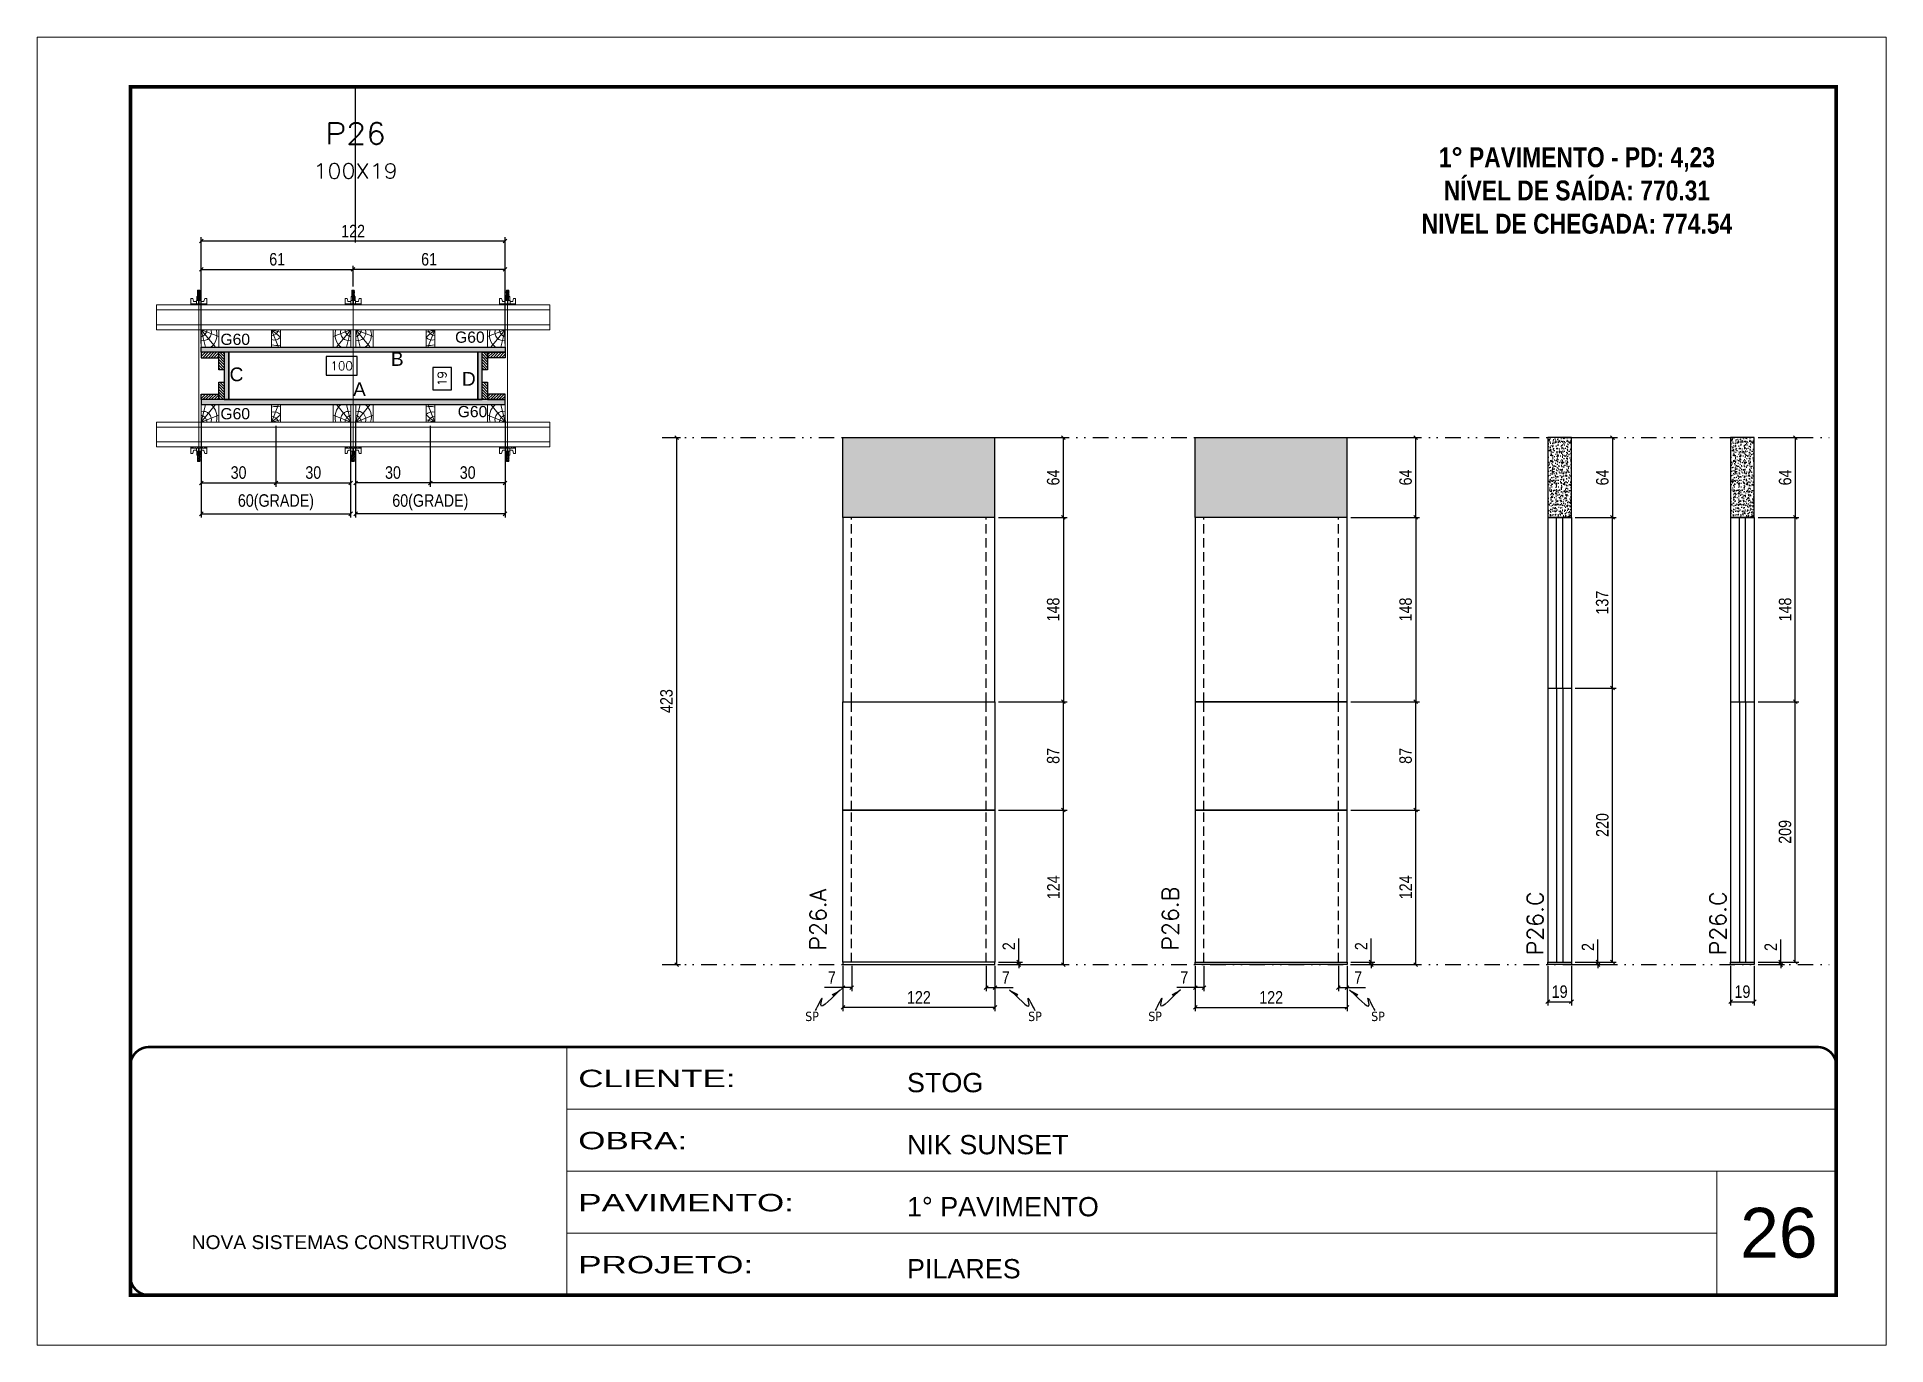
# Model space of a CAD drawing. Header units: millimetres. Extents: x 787 to 8287, y -592 to 17063.
# Drawn here: x 3024 to 4509, y 4003 to 5053 of the extents above; entities that cross this region are included whole.
import ezdxf
from ezdxf.enums import TextEntityAlignment as Align

# ---------------------------------------------------------------- set-up
doc = ezdxf.new("R2010")
doc.units = ezdxf.units.MM
for name, pattern in [('CONTINUO', [0]), ('DASHED', [0.75, 0.5, -0.25]), ('DIVIDE2', [0.625, 0.25, -0.125, 0, -0.125, 0, -0.125]), ('HIDDEN', [0.375, 0.25, -0.125])]:
    doc.linetypes.add(name, pattern=pattern)
for name, color, linetype, lineweight in [('CARIMBO', 255, 'Continuous', 9), ('Folhas', 255, 'Continuous', 9), ('Hachura', 251, 'Continuous', 9), ('Madeira', 126, 'Continuous', 18), ('Perfil Metálico', 224, 'Continuous', 18), ('SARRAFO DE PRESSAO', 251, 'DASHED', 9), ('Texto Seção', 7, 'Continuous', 15)]:
    doc.layers.add(name, color=color, linetype=linetype, lineweight=lineweight)
for name, color, linetype in [('CHAPA', 1, 'Continuous'), ('COTA', 241, 'Continuous'), ('Cota Seção (2x)', 241, 'Continuous'), ('NOMENCLATURA', 7, 'Continuous'), ('Nível', 160, 'Continuous'), ('Painéis', 200, 'Continuous'), ('SARR_2.2x7', 40, 'Continuous'), ('SARRAFO', 251, 'Continuous'), ('Sarrafo de Pressão', 42, 'HIDDEN'), ('texto', 7, 'Continuous'), ('Texto de Titulo', 7, 'Continuous'), ('Texto Qtd Sarr', 242, 'Continuous'), ('TEXTO_GERAL', 7, 'Continuous')]:
    doc.layers.add(name, color=color, linetype=linetype)
doc.styles.add('ARIAL', font='arial.ttf')
doc.styles.add('COTA TECNICA', font='techl___.ttf', dxfattribs={"height": 10})
doc.styles.add('COTA TECNICA 2X', font='techl___.ttf', dxfattribs={"height": 10})
doc.styles.add('COTA TECNICA-50', font='techl___.ttf', dxfattribs={"height": 10})
doc.styles.add('REGUA-120', font='ROMANS.shx', dxfattribs={"height": 15})
doc.styles.add('ROMANC', font='techb___.ttf', dxfattribs={"height": 2.5})
doc.styles.add('ROMANS', font='romans.shx')
doc.styles.add('SANSSERIF', font='sas_____.pfb')
doc.styles.get("Standard").update_dxf_attribs({"font": 'arial.ttf'})
doc.styles.add('Tecnologia', font='')
doc.styles.get('Tecnologia').set_extended_font_data('Forgotten Futurist')
doc.dimstyles.new('COTA PAINEL-50', dxfattribs={"dimtxt": 10, "dimasz": 3, "dimexe": 3, "dimexo": 3, "dimgap": 3, "dimtad": 1, "dimdec": 1, "dimzin": 12, "dimdsep": 46, "dimtxsty": 'COTA TECNICA-50', "dimblk1": 'OBLIQUE', "dimblk2": 'OBLIQUE', "dimsah": 1, "dimcen": 0.9, "dimclrd": 4, "dimclre": 4, "dimclrt": 240, "dimadec": 1, "dimazin": 3, "dimtfac": 1, "dimtdec": 1, "dimtmove": 0, "dimatfit": 3, "dimfxl": 0, "dimtolj": 1, "dimtzin": 12, "dimarcsym": 0})
doc.dimstyles.new('PAINEL', dxfattribs={"dimtxt": 10, "dimasz": 3, "dimexe": 3, "dimexo": 3, "dimgap": 3, "dimtad": 1, "dimdec": 1, "dimzin": 12, "dimdsep": 46, "dimtxsty": 'COTA TECNICA', "dimblk1": 'OBLIQUE', "dimblk2": 'OBLIQUE', "dimsah": 1, "dimcen": 0.9, "dimclrd": 4, "dimclre": 4, "dimclrt": 240, "dimadec": 1, "dimazin": 3, "dimtfac": 1, "dimtdec": 1, "dimtmove": 0, "dimatfit": 3, "dimfxl": 0, "dimtolj": 1, "dimtzin": 12, "dimarcsym": 0})
doc.dimstyles.new('SECAO PILAR', dxfattribs={"dimtxt": 10, "dimasz": 3, "dimexe": 3, "dimexo": 3, "dimgap": 3, "dimtad": 1, "dimdec": 1, "dimlfac": 0.5, "dimzin": 12, "dimdsep": 46, "dimtxsty": 'COTA TECNICA 2X', "dimblk1": 'OBLIQUE', "dimblk2": 'OBLIQUE', "dimsah": 1, "dimcen": 0.9, "dimclrd": 256, "dimclre": 256, "dimclrt": 256, "dimadec": 1, "dimazin": 3, "dimtfac": 1, "dimtdec": 1, "dimtmove": 0, "dimatfit": 3, "dimfxl": 0, "dimtolj": 1, "dimtzin": 12, "dimarcsym": 0})
doc.dimstyles.new('SECÇÃO 2', dxfattribs={"dimtxt": 7, "dimasz": 6, "dimexe": 0.18, "dimexo": 2, "dimgap": -4, "dimtad": 3, "dimdec": 1, "dimlfac": 0.5, "dimzin": 12, "dimdsep": 46, "dimtxsty": 'ROMANS', "dimblk": 'ARCHTICK', "dimcen": 0.09, "dimse1": 1, "dimse2": 1, "dimsd1": 1, "dimsd2": 1, "dimclrd": 180, "dimclre": 5, "dimclrt": 1, "dimadec": 0, "dimazin": 3, "dimtfac": 1, "dimtdec": 1, "dimtofl": 0, "dimtmove": 0, "dimatfit": 3, "dimldrblk": 'ARCHTICK', "dimfxl": 0, "dimtolj": 1, "dimtzin": 0, "dimarcsym": 0})
doc.dimstyles.get("Standard").update_dxf_attribs({"dimtxt": 0.18, "dimasz": 0.18, "dimexe": 0.18, "dimexo": 0.0625, "dimgap": 0.09, "dimtad": 0, "dimtih": 1, "dimtoh": 1, "dimdec": 4, "dimzin": 0, "dimdsep": 46, "dimtxsty": 'Standard', "dimcen": 0.09, "dimadec": 0, "dimazin": 0, "dimtfac": 1, "dimtdec": 4, "dimtofl": 0, "dimtmove": 0, "dimatfit": 3, "dimfxl": 0, "dimtolj": 1, "dimtzin": 0, "dimarcsym": 0})
pattern_1 = [(45, (12658.897, 27691.0075), (-1.12253202, 1.12253202), [])]
pattern_2 = [(45, (12523.897, 27691.0075), (-1.12253202, 1.12253202), [])]

msp = doc.modelspace()

# ---------------------------------------------------------------- texts
at = {"layer": 'CARIMBO', "style": 'ARIAL'}
msp.add_text('26', height=40, dxfattribs=at).set_placement((4391.86, 4072.84))
at = {"layer": 'NOMENCLATURA', "color": 2, "insert": (4260.74, 4990.83), "char_height": 16, "attachment_point": 2, "style": 'ROMANC'}
msp.add_mtext_dynamic_manual_height_columns('\\P1° PAVIMENTO - PD: 4,23\\PNÍVEL DE SAÍDA: 770.31\\PNIVEL DE CHEGADA: 774.54', width=328.3607, gutter_width=1, heights=[0], dxfattribs=at)
at = {"layer": 'texto', "color": 0, "char_height": 7.5, "attachment_point": 5}
for insert in [(3646.48, 4266.43), (3825.51, 4266.43), (3921.98, 4266.43), (4101, 4266.43)]:
    msp.add_mtext('{\\fTahoma|b0|i0|c0|p34;\\C4;SP}', dxfattribs=dict(at, insert=insert))
at = {"layer": 'Texto Seção', "color": 0, "linetype": 'Continuous', "style": 'SANSSERIF'}
for p in [(3171.34, 4810.01), (3359.77, 4811.74), (3171.34, 4750.31), (3361.89, 4751.99)]:
    msp.add_text('G60', height=9, dxfattribs=at).set_placement(p, align=Align.MIDDLE_LEFT)
at = {"layer": 'Texto Seção', "char_height": 13, "width": 285.3299, "attachment_point": 7, "rotation": 90, "style": 'REGUA-120'}
for s, insert in [('P26.A', (3657.79, 4319.35)), ('P26.B', (3940.75, 4319.35)), ('P26.C', (4233.74, 4315.51)), ('P26.C', (4380.49, 4315.51))]:
    msp.add_mtext(s, dxfattribs=dict(at, insert=insert))
at = {"layer": 'TEXTO_GERAL', "style": 'ARIAL'}
for s, p in [('B', (3313.33, 4794.19)), ('C', (3184.24, 4781.88)), ('D', (3370.81, 4778.26)), ('A', (3282.99, 4769.9))]:
    msp.add_text(s, height=11, dxfattribs=at).set_placement(p, align=Align.MIDDLE_CENTER)

# ---------------------------------------------------------------- blocks, each defined once
blk = doc.blocks.new('9999999999')
at = {"color": 30, "linetype": 'CONTINUO'}
for p, q in [((98564.6, 34230.2), (98564.6, 34429.4)), ((98564.6, 34379.6), (99584, 34379.6)), ((98564.6, 34329.8), (99488, 34329.8)), ((99584, 34329.8), (99488, 34329.8)), ((99488, 34329.8), (99488, 34230.2)), ((98564.6, 34280), (99488, 34280))]:
    blk.add_line(p, q, dxfattribs=at)
at = {"color": 30, "linetype": 'CONTINUO', "const_width": 2}
blk.add_lwpolyline([(99584, 34230.2), (99584, 34414.4, 0.414214), (99569, 34429.4), (98229, 34429.4, 0.414214), (98214, 34414.4), (98214, 34245.2, 0.414214), (98229, 34230.2), (99584, 34230.2)], format="xyb", dxfattribs=at)
at = {"layer": 'Folhas'}
blk.add_lwpolyline([(98139, 34190.2), (99624, 34190.2), (99624, 35240.2), (98139, 35240.2)], close=True, dxfattribs=at)
at = {"layer": 'Folhas', "color": 30, "const_width": 3}
blk.add_lwpolyline([(98214, 34230.2), (99584, 34230.2), (99584, 35200.2), (98214, 35200.2)], close=True, dxfattribs=at)
at = {"color": 7, "linetype": 'Continuous', "ltscale": 5, "style": 'ARIAL'}
for s, height, p in [('STOG', 15.48, (98837.7, 34393.1)), ('NIK SUNSET', 15.48, (98837.7, 34343.3)), ('1° PAVIMENTO', 15.483, (98837.7, 34293.5)), ('NOVA SISTEMAS CONSTRUTIVOS', 11.059, (98263.2, 34267.2)), ('PILARES', 15.48, (98837.7, 34243.7))]:
    blk.add_text(s, height=height, dxfattribs=at).set_placement(p)
at = {"layer": 'Folhas', "color": 7, "style": 'Tecnologia', "width": 1.5}
for s, p in [('CLIENTE:', (98573.7, 34397.2)), ('OBRA:', (98573.7, 34347.3)), ('PAVIMENTO:', (98573.7, 34297.5)), ('PROJETO:', (98573.7, 34247.7))]:
    blk.add_text(s, height=14, dxfattribs=at).set_placement(p)
blk = doc.blocks.new('titulo1')
at = {"layer": 'Defpoints', "color": 252, "linetype": 'HIDDEN', "ltscale": 2}
blk.add_line((0, 0), (0, 125), dxfattribs=at)
at = {"layer": 'Defpoints', "style": 'ROMANS', "oblique": 15}
blk.add_attdef('FOLHA', text='', height=10, dxfattribs=at).set_placement((0, 15.6), align=Align.MIDDLE_CENTER)
at = {"layer": 'Texto Qtd Sarr', "color": 3, "style": 'ROMANS', "oblique": 15}
for tag, height, p in [('TITULO', 17, (0, 71.4)), ('SEÇÃO', 12, (0, 41.5))]:
    blk.add_attdef(tag, text='', height=height, dxfattribs=at).set_placement(p, align=Align.MIDDLE_CENTER)
blk = doc.blocks.new('*D392')
at = {"layer": 'Cota Seção (2x)', "color": 180, "lineweight": -2}
for p, q in [((3281.2, 4796.2), (3256.2, 4796.2)), ((3256.2, 4796.2), (3256.2, 4781.2)), ((3281.2, 4781.2), (3281.2, 4796.2)), ((3256.2, 4781.2), (3281.2, 4781.2))]:
    blk.add_line(p, q, dxfattribs=at)
at = {"layer": 'Defpoints', "color": 0}
for p in [(3177.9, 4799.6), (3377.9, 4799.6), (3177.9, 4777.2)]:
    blk.add_point(p, dxfattribs=at)
at = {"layer": 'Cota Seção (2x)', "color": 1, "insert": (3268.7, 4788.7), "char_height": 7, "attachment_point": 5, "style": 'ROMANS'}
blk.add_mtext('\\A1;100', dxfattribs=at)
blk = doc.blocks.new('_ArchTick')
at = {"color": 0, "linetype": 'ByBlock', "const_width": 0.15}
blk.add_lwpolyline([(-0.5, -0.5), (0.5, 0.5)], dxfattribs=at)
blk = doc.blocks.new('_Oblique')
at = {"color": 0, "linetype": 'ByBlock', "lineweight": -2}
blk.add_line((-0.5, -0.5), (0.5, 0.5), dxfattribs=at)
blk = doc.blocks.new('*D393')
at = {"layer": 'Cota Seção (2x)', "lineweight": -2}
for p, q in [((3155.9, 4806.6), (3155.9, 4891.9)), ((3399.9, 4888.9), (3155.9, 4888.9)), ((3399.9, 4806.6), (3399.9, 4891.9))]:
    blk.add_line(p, q, dxfattribs=at)
at = {"layer": 'Defpoints', "color": 0}
for p in [(3155.9, 4888.9), (3155.9, 4803.6), (3399.9, 4803.6)]:
    blk.add_point(p, dxfattribs=at)
at = {"layer": 'Cota Seção (2x)', "lineweight": -2, "xscale": 3, "yscale": 3, "zscale": 3, "rotation": 180}
blk.add_blockref('_Oblique', (3155.9, 4888.9), dxfattribs=at)
at = {"layer": 'Cota Seção (2x)', "lineweight": -2, "xscale": 3, "yscale": 3, "zscale": 3}
blk.add_blockref('_Oblique', (3399.9, 4888.9), dxfattribs=at)
at = {"layer": 'Cota Seção (2x)', "insert": (3277.9, 4896.9), "char_height": 10, "attachment_point": 5, "style": 'COTA TECNICA 2X'}
blk.add_mtext('\\A1;122', dxfattribs=at)
blk = doc.blocks.new('*D394')
at = {"layer": 'Cota Seção (2x)', "lineweight": -2}
for p, q in [((3277.9, 4852.4), (3277.9, 4869.1)), ((3399.9, 4866.1), (3277.9, 4866.1)), ((3399.9, 4840.6), (3399.9, 4869.1))]:
    blk.add_line(p, q, dxfattribs=at)
at = {"layer": 'Defpoints', "color": 0}
for p in [(3277.9, 4866.1), (3277.9, 4849.4), (3399.9, 4837.6)]:
    blk.add_point(p, dxfattribs=at)
at = {"layer": 'Cota Seção (2x)', "lineweight": -2, "xscale": 3, "yscale": 3, "zscale": 3, "rotation": 180}
blk.add_blockref('_Oblique', (3277.9, 4866.1), dxfattribs=at)
at = {"layer": 'Cota Seção (2x)', "lineweight": -2, "xscale": 3, "yscale": 3, "zscale": 3}
blk.add_blockref('_Oblique', (3399.9, 4866.1), dxfattribs=at)
at = {"layer": 'Cota Seção (2x)', "insert": (3338.9, 4874.2), "char_height": 10, "attachment_point": 5, "style": 'COTA TECNICA 2X'}
blk.add_mtext('\\A1;61', dxfattribs=at)
blk = doc.blocks.new('*D395')
at = {"layer": 'Cota Seção (2x)', "lineweight": -2}
for p, q in [((3155.9, 4840.6), (3155.9, 4869.1)), ((3155.9, 4866.1), (3277.9, 4866.1)), ((3277.9, 4852.4), (3277.9, 4869.1))]:
    blk.add_line(p, q, dxfattribs=at)
at = {"layer": 'Defpoints', "color": 0}
for p in [(3277.9, 4866.1), (3277.9, 4849.4), (3155.9, 4837.6)]:
    blk.add_point(p, dxfattribs=at)
at = {"layer": 'Cota Seção (2x)', "lineweight": -2, "xscale": 3, "yscale": 3, "zscale": 3, "rotation": 180}
blk.add_blockref('_Oblique', (3155.9, 4866.1), dxfattribs=at)
at = {"layer": 'Cota Seção (2x)', "lineweight": -2, "xscale": 3, "yscale": 3, "zscale": 3}
blk.add_blockref('_Oblique', (3277.9, 4866.1), dxfattribs=at)
at = {"layer": 'Cota Seção (2x)', "insert": (3216.9, 4874.2), "char_height": 10, "attachment_point": 5, "style": 'COTA TECNICA 2X'}
blk.add_mtext('\\A1;61', dxfattribs=at)
blk = doc.blocks.new('*D396')
at = {"layer": 'Cota Seção (2x)', "color": 180, "lineweight": -2}
for p, q in [((3356.8, 4787.5), (3341.8, 4787.5)), ((3341.8, 4787.5), (3341.8, 4769.5)), ((3356.8, 4769.5), (3356.8, 4787.5)), ((3341.8, 4769.5), (3356.8, 4769.5))]:
    blk.add_line(p, q, dxfattribs=at)
at = {"layer": 'Defpoints', "color": 0}
for p in [(3377.9, 4799.6), (3360.8, 4761.6), (3377.9, 4761.6)]:
    blk.add_point(p, dxfattribs=at)
at = {"layer": 'Cota Seção (2x)', "color": 1, "insert": (3349.3, 4778.5), "char_height": 7, "attachment_point": 5, "rotation": 90, "style": 'ROMANS'}
blk.add_mtext('\\A1;19', dxfattribs=at)
blk = doc.blocks.new('C')
at = {"layer": 'Hachura', "color": 0}
for p, q in [((0, 3.22), (0, -3.22)), ((0.45, 3.22), (0, 3.22)), ((0.46, 3.16), (0, 3.16)), ((0.46, 3.05), (0, 3.05)), ((0.46, 2.88), (0, 2.88)), ((0, 2.75), (0, -1.16)), ((0.46, 2.65), (0, 2.65)), ((0.46, 2.23), (0, 2.23)), ((0.46, 1.51), (0, 1.51)), ((0.39, 0.49), (0.17, 0.49)), ((0.45, -3.23), (0.45, 3.22)), ((0.45, 3.22), (2.58, 3.22)), ((1.74, 0.97), (0.45, 0.97)), ((1.45, 0.1), (0.45, 0.1)), ((1.35, 1.94), (1.35, 0.96)), ((2.58, 2.39), (1.47, 2.09)), ((1.74, -0.97), (1.74, 0.97)), ((1.74, 0.97), (1.74, 0.84)), ((1.74, 0.97), (1.74, 0.84)), ((1.74, 0.84), (3.35, 0.84)), ((3.35, 0.45), (1.74, 0.45)), ((2.58, 3.22), (2.58, 2.39)), ((3.32, 0.84), (3.32, -0.84)), ((3.35, 0.84), (3.35, -0.84)), ((3.68, 0.45), (3.35, 0.45)), ((3.84, -0.52), (3.35, 0.45)), ((3.35, 0.06), (3.67, -0.57)), ((3.68, 0.45), (4.16, -0.52)), ((3.72, 0.5), (4.25, -0.57)), ((4.37, -0.55), (3.83, 0.53)), ((4.15, 0.45), (3.93, 0.45)), ((4.42, -0.52), (3.93, 0.45)), ((4.15, 0.45), (4.26, 0.45)), ((4.26, 0.45), (4.74, -0.52)), ((4.3, 0.5), (4.83, -0.57)), ((4.95, -0.55), (4.41, 0.53)), ((4.51, 0.45), (4.84, 0.45)), ((5, -0.52), (4.51, 0.45)), ((4.84, 0.45), (5.32, -0.52)), ((4.88, 0.5), (5.41, -0.57)), ((5.53, -0.55), (4.99, 0.53)), ((5.58, -0.52), (5.09, 0.45)), ((5.42, 0.45), (5.09, 0.45)), ((5.58, -0.52), (5.09, 0.45)), ((5.42, 0.45), (5.74, -0.19)), ((5.46, 0.5), (5.74, -0.07)), ((5.74, 0.19), (5.57, 0.53)), ((5.74, 0.32), (5.68, 0.45)), ((5.68, 0.45), (5.74, 0.45)), ((5.74, 0.45), (5.9, 0.29)), ((5.74, 0.45), (5.74, -0.52)), ((5.9, -0.36), (5.9, 0.29)), ((0.45, 0), (0, 0)), ((0.46, -1.52), (0, -1.52)), ((0.46, -2.23), (0, -2.23)), ((0.46, -2.65), (0, -2.65)), ((0.46, -2.88), (0, -2.88)), ((0.46, -3.05), (0, -3.05)), ((0.46, -3.16), (0, -3.16)), ((0, -3.22), (2.57, -3.22)), ((0.08, -0.48), (0.29, -0.48)), ((0.29, -0.48), (0.4, -0.48)), ((0.45, 0), (0.45, -0.97)), ((0.45, -0.16), (1.45, -0.16)), ((0.45, -0.65), (0.45, -0.32)), ((0.45, -3.23), (0.45, -0.65)), ((0.45, -0.97), (1.74, -0.97)), ((1.35, -1.94), (1.35, -0.97)), ((2.58, -2.39), (1.47, -2.1)), ((3.35, -0.32), (1.74, -0.32)), ((3.35, -0.84), (1.74, -0.84)), ((2.58, -3.23), (2.58, -2.39)), ((3.35, -0.07), (3.58, -0.52)), ((3.35, -0.52), (3.58, -0.52)), ((3.84, -0.52), (4.16, -0.52)), ((4.42, -0.52), (4.74, -0.52)), ((4.63, -0.52), (4.74, -0.52)), ((5, -0.52), (5.32, -0.52)), ((5.58, -0.52), (5.74, -0.52)), ((5.74, -0.52), (5.9, -0.36)), ((5.74, -0.52), (5.74, -0.52))]:
    blk.add_line(p, q, dxfattribs=at)
for centre, radius, start, end in [((1.52, 1.94), 0.161, 104.74356, 180), ((1.44, -0.03), 0.129, 272.69497, 87.30503), ((3.81, 0.39), 0.143, 25.56881, 154.43119), ((4.39, 0.39), 0.143, 25.56881, 154.43119), ((4.97, 0.39), 0.143, 25.56881, 154.43119), ((5.55, 0.39), 0.143, 25.56881, 154.43119), ((0.17, -0.37), 0.174, 221.74404, 317.85924), ((1.52, -1.94), 0.161, 180, 255.25644), ((3.71, -0.4), 0.174, 222.14076, 318.25596), ((4.29, -0.4), 0.174, 222.14076, 318.25596), ((4.87, -0.4), 0.174, 222.14076, 318.25596), ((5.45, -0.4), 0.174, 222.14076, 318.25596), ((5.61, -0.4), 0.174, 317.85924, 318.25596)]:
    blk.add_arc(centre, radius, start, end, dxfattribs=at)
blk = doc.blocks.new('PONTALETE')
at = {"layer": 'Madeira'}
for q in [(2.71, 7), (7, 5.76), (7, 1.74)]:
    blk.add_line((0, 0), q, dxfattribs=at)
blk.add_lwpolyline([(0, 0), (7, 0), (7, 7), (0, 7)], close=True, dxfattribs=at)
for centre, radius, start, end in [((2.04, 0.06), 6.23, 37.28179, 109.09128), ((1.09, 0.9), 3.19, 343.60304, 109.98471), ((-0.21, -0.78), 3.09, 14.63219, 86.0383)]:
    blk.add_arc(centre, radius, start, end, dxfattribs=at)
blk = doc.blocks.new('*D397')
at = {"layer": 'Cota Seção (2x)', "lineweight": -2}
for p, q in [((3279.9, 4744.9), (3279.9, 4666.9)), ((3399.9, 4744.9), (3399.9, 4666.9)), ((3399.9, 4669.9), (3279.9, 4669.9))]:
    blk.add_line(p, q, dxfattribs=at)
at = {"layer": 'Defpoints', "color": 0}
for p in [(3279.9, 4747.9), (3399.9, 4747.9), (3279.9, 4669.9)]:
    blk.add_point(p, dxfattribs=at)
at = {"layer": 'Cota Seção (2x)', "lineweight": -2, "xscale": 3, "yscale": 3, "zscale": 3, "rotation": 180}
blk.add_blockref('_Oblique', (3279.9, 4669.9), dxfattribs=at)
at = {"layer": 'Cota Seção (2x)', "lineweight": -2, "xscale": 3, "yscale": 3, "zscale": 3}
blk.add_blockref('_Oblique', (3399.9, 4669.9), dxfattribs=at)
at = {"layer": 'Cota Seção (2x)', "insert": (3339.9, 4679.1), "char_height": 10, "attachment_point": 5, "style": 'COTA TECNICA 2X'}
blk.add_mtext('\\A1;60(GRADE)', dxfattribs=at)
blk = doc.blocks.new('MEIO PONTALETE')
at = {"layer": 'Madeira'}
for q in [(2.71, 7), (3.5, 2.88), (3.5, 0.87)]:
    blk.add_line((0, 0), q, dxfattribs=at)
blk.add_lwpolyline([(0, 0), (3.5, 0), (3.5, 7), (0, 7)], close=True, dxfattribs=at)
for centre, radius, start, end in [((2.04, 0.06), 6.23, 76.44987, 109.09128), ((1.09, 0.9), 3.19, 40.90626, 109.98471), ((-0.21, -0.78), 3.09, 14.63219, 86.0383)]:
    blk.add_arc(centre, radius, start, end, dxfattribs=at)
blk = doc.blocks.new('*D1260')
at = {"layer": 'Cota Seção (2x)', "lineweight": -2}
for p, q in [((3339.9, 4740.6), (3339.9, 4691.7)), ((3399.9, 4740.6), (3399.9, 4691.7)), ((3399.9, 4694.7), (3339.9, 4694.7))]:
    blk.add_line(p, q, dxfattribs=at)
at = {"layer": 'Defpoints', "color": 0}
for p in [(3339.9, 4743.6), (3399.9, 4743.6), (3339.9, 4694.7)]:
    blk.add_point(p, dxfattribs=at)
at = {"layer": 'Cota Seção (2x)', "lineweight": -2, "xscale": 3, "yscale": 3, "zscale": 3, "rotation": 180}
blk.add_blockref('_Oblique', (3339.9, 4694.7), dxfattribs=at)
at = {"layer": 'Cota Seção (2x)', "lineweight": -2, "xscale": 3, "yscale": 3, "zscale": 3}
blk.add_blockref('_Oblique', (3399.9, 4694.7), dxfattribs=at)
at = {"layer": 'Cota Seção (2x)', "insert": (3369.9, 4703), "char_height": 10, "attachment_point": 5, "style": 'COTA TECNICA 2X'}
blk.add_mtext('\\A1;30', dxfattribs=at)
blk = doc.blocks.new('*D1261')
at = {"layer": 'Cota Seção (2x)', "lineweight": -2}
for p, q in [((3279.9, 4740.6), (3279.9, 4691.7)), ((3339.9, 4740.6), (3339.9, 4691.7)), ((3339.9, 4694.7), (3279.9, 4694.7))]:
    blk.add_line(p, q, dxfattribs=at)
at = {"layer": 'Defpoints', "color": 0}
for p in [(3279.9, 4743.6), (3339.9, 4743.6), (3279.9, 4694.7)]:
    blk.add_point(p, dxfattribs=at)
at = {"layer": 'Cota Seção (2x)', "lineweight": -2, "xscale": 3, "yscale": 3, "zscale": 3, "rotation": 180}
blk.add_blockref('_Oblique', (3279.9, 4694.7), dxfattribs=at)
at = {"layer": 'Cota Seção (2x)', "lineweight": -2, "xscale": 3, "yscale": 3, "zscale": 3}
blk.add_blockref('_Oblique', (3339.9, 4694.7), dxfattribs=at)
at = {"layer": 'Cota Seção (2x)', "insert": (3309.9, 4703), "char_height": 10, "attachment_point": 5, "style": 'COTA TECNICA 2X'}
blk.add_mtext('\\A1;30', dxfattribs=at)
blk = doc.blocks.new('*D398')
at = {"layer": 'Cota Seção (2x)', "lineweight": -2}
for p, q in [((3155.9, 4744.9), (3155.9, 4666.9)), ((3275.9, 4744.9), (3275.9, 4666.9)), ((3155.9, 4669.9), (3275.9, 4669.9))]:
    blk.add_line(p, q, dxfattribs=at)
at = {"layer": 'Defpoints', "color": 0}
for p in [(3155.9, 4747.9), (3275.9, 4747.9), (3275.9, 4669.9)]:
    blk.add_point(p, dxfattribs=at)
at = {"layer": 'Cota Seção (2x)', "lineweight": -2, "xscale": 3, "yscale": 3, "zscale": 3, "rotation": 180}
blk.add_blockref('_Oblique', (3155.9, 4669.9), dxfattribs=at)
at = {"layer": 'Cota Seção (2x)', "lineweight": -2, "xscale": 3, "yscale": 3, "zscale": 3}
blk.add_blockref('_Oblique', (3275.9, 4669.9), dxfattribs=at)
at = {"layer": 'Cota Seção (2x)', "insert": (3215.9, 4679.1), "char_height": 10, "attachment_point": 5, "style": 'COTA TECNICA 2X'}
blk.add_mtext('\\A1;60(GRADE)', dxfattribs=at)
blk = doc.blocks.new('*D1262')
at = {"layer": 'Cota Seção (2x)', "lineweight": -2}
for p, q in [((3155.9, 4740.6), (3155.9, 4691.7)), ((3215.9, 4740.6), (3215.9, 4691.7)), ((3155.9, 4694.7), (3215.9, 4694.7))]:
    blk.add_line(p, q, dxfattribs=at)
at = {"layer": 'Defpoints', "color": 0}
for p in [(3155.9, 4743.6), (3215.9, 4743.6), (3215.9, 4694.7)]:
    blk.add_point(p, dxfattribs=at)
at = {"layer": 'Cota Seção (2x)', "lineweight": -2, "xscale": 3, "yscale": 3, "zscale": 3, "rotation": 180}
blk.add_blockref('_Oblique', (3155.9, 4694.7), dxfattribs=at)
at = {"layer": 'Cota Seção (2x)', "lineweight": -2, "xscale": 3, "yscale": 3, "zscale": 3}
blk.add_blockref('_Oblique', (3215.9, 4694.7), dxfattribs=at)
at = {"layer": 'Cota Seção (2x)', "insert": (3185.9, 4703), "char_height": 10, "attachment_point": 5, "style": 'COTA TECNICA 2X'}
blk.add_mtext('\\A1;30', dxfattribs=at)
blk = doc.blocks.new('*D1263')
at = {"layer": 'Cota Seção (2x)', "lineweight": -2}
for p, q in [((3215.9, 4740.6), (3215.9, 4691.7)), ((3275.9, 4740.6), (3275.9, 4691.7)), ((3215.9, 4694.7), (3275.9, 4694.7))]:
    blk.add_line(p, q, dxfattribs=at)
at = {"layer": 'Defpoints', "color": 0}
for p in [(3215.9, 4743.6), (3275.9, 4743.6), (3275.9, 4694.7)]:
    blk.add_point(p, dxfattribs=at)
at = {"layer": 'Cota Seção (2x)', "lineweight": -2, "xscale": 3, "yscale": 3, "zscale": 3, "rotation": 180}
blk.add_blockref('_Oblique', (3215.9, 4694.7), dxfattribs=at)
at = {"layer": 'Cota Seção (2x)', "lineweight": -2, "xscale": 3, "yscale": 3, "zscale": 3}
blk.add_blockref('_Oblique', (3275.9, 4694.7), dxfattribs=at)
at = {"layer": 'Cota Seção (2x)', "insert": (3245.9, 4703), "char_height": 10, "attachment_point": 5, "style": 'COTA TECNICA 2X'}
blk.add_mtext('\\A1;30', dxfattribs=at)
blk = doc.blocks.new('*D1332')
at = {"layer": 'COTA', "color": 4, "lineweight": -2}
for p, q in [((3529, 4731.1), (3540.8, 4731.1)), ((3537.8, 4308.1), (3537.8, 4731.1)), ((3529, 4308.1), (3540.8, 4308.1))]:
    blk.add_line(p, q, dxfattribs=at)
at = {"layer": 'Defpoints', "color": 0}
for p in [(3526, 4731.1), (3537.8, 4731.1), (3526, 4308.1)]:
    blk.add_point(p, dxfattribs=at)
at = {"layer": 'COTA', "color": 4, "lineweight": -2, "xscale": 3, "yscale": 3, "zscale": 3}
for p, rotation in [((3537.8, 4731.1), 90), ((3537.8, 4308.1), 270)]:
    blk.add_blockref('_Oblique', p, dxfattribs=dict(at, rotation=rotation))
at = {"layer": 'COTA', "color": 240, "insert": (3529.6, 4519.6), "char_height": 10, "attachment_point": 5, "rotation": 90, "style": 'COTA TECNICA-50'}
blk.add_mtext('\\A1;423', dxfattribs=at)
blk = doc.blocks.new('*D674')
at = {"layer": 'COTA', "color": 4, "lineweight": -2}
for p, q in [((3671.3, 4307.1), (3671.3, 4270.7)), ((3793.3, 4307.1), (3793.3, 4270.7)), ((3793.3, 4273.7), (3671.3, 4273.7))]:
    blk.add_line(p, q, dxfattribs=at)
at = {"layer": 'Defpoints', "color": 0}
for p in [(3671.3, 4310.1), (3793.3, 4310.1), (3671.3, 4273.7)]:
    blk.add_point(p, dxfattribs=at)
at = {"layer": 'COTA', "color": 4, "lineweight": -2, "xscale": 3, "yscale": 3, "zscale": 3, "rotation": 180}
blk.add_blockref('_Oblique', (3671.3, 4273.7), dxfattribs=at)
at = {"layer": 'COTA', "color": 4, "lineweight": -2, "xscale": 3, "yscale": 3, "zscale": 3}
blk.add_blockref('_Oblique', (3793.3, 4273.7), dxfattribs=at)
at = {"layer": 'COTA', "color": 240, "insert": (3732.3, 4281.8), "char_height": 10, "attachment_point": 5, "style": 'COTA TECNICA'}
blk.add_mtext('\\A1;122', dxfattribs=at)
blk = doc.blocks.new('*D675')
at = {"layer": 'COTA', "color": 4, "lineweight": -2}
for p, q in [((3786.3, 4307.1), (3786.3, 4286.6)), ((3793.3, 4305.1), (3793.3, 4286.6)), ((3786.3, 4289.6), (3793.3, 4289.6)), ((3793.3, 4289.6), (3808, 4289.6))]:
    blk.add_line(p, q, dxfattribs=at)
at = {"layer": 'Defpoints', "color": 0}
for p in [(3786.3, 4310.1), (3793.3, 4308.1), (3793.3, 4289.6)]:
    blk.add_point(p, dxfattribs=at)
at = {"layer": 'COTA', "color": 4, "lineweight": -2, "xscale": 3, "yscale": 3, "zscale": 3, "rotation": 180}
blk.add_blockref('_Oblique', (3786.3, 4289.6), dxfattribs=at)
at = {"layer": 'COTA', "color": 4, "lineweight": -2, "xscale": 3, "yscale": 3, "zscale": 3}
blk.add_blockref('_Oblique', (3793.3, 4289.6), dxfattribs=at)
at = {"layer": 'COTA', "color": 240, "insert": (3802.1, 4297.7), "char_height": 10, "attachment_point": 5, "style": 'COTA TECNICA-50'}
blk.add_mtext('\\A1;7', dxfattribs=at)
blk = doc.blocks.new('*D676')
at = {"layer": 'COTA', "color": 4, "lineweight": -2}
for p, q in [((3678.3, 4307.1), (3678.3, 4286.6)), ((3671.3, 4305.1), (3671.3, 4286.6)), ((3671.3, 4289.6), (3656.5, 4289.6)), ((3678.3, 4289.6), (3671.3, 4289.6))]:
    blk.add_line(p, q, dxfattribs=at)
at = {"layer": 'Defpoints', "color": 0}
for p in [(3671.3, 4308.1), (3678.3, 4310.1), (3671.3, 4289.6)]:
    blk.add_point(p, dxfattribs=at)
at = {"layer": 'COTA', "color": 4, "lineweight": -2, "xscale": 3, "yscale": 3, "zscale": 3, "rotation": 180}
blk.add_blockref('_Oblique', (3671.3, 4289.6), dxfattribs=at)
at = {"layer": 'COTA', "color": 4, "lineweight": -2, "xscale": 3, "yscale": 3, "zscale": 3}
blk.add_blockref('_Oblique', (3678.3, 4289.6), dxfattribs=at)
at = {"layer": 'COTA', "color": 240, "insert": (3662.4, 4297.7), "char_height": 10, "attachment_point": 5, "style": 'COTA TECNICA-50'}
blk.add_mtext('\\A1;7', dxfattribs=at)
blk = doc.blocks.new('*D677')
at = {"layer": 'COTA', "color": 4, "linetype": 'ByBlock', "lineweight": -2}
for p, q in [((3796.3, 4432.1), (3851.3, 4432.1)), ((3848.3, 4308.1), (3848.3, 4432.1)), ((3796.3, 4308.1), (3851.3, 4308.1))]:
    blk.add_line(p, q, dxfattribs=at)
at = {"layer": 'Defpoints', "color": 0, "linetype": 'ByBlock'}
for p in [(3793.3, 4432.1), (3848.3, 4432.1), (3793.3, 4308.1)]:
    blk.add_point(p, dxfattribs=at)
at = {"layer": 'COTA', "color": 4, "linetype": 'ByBlock', "lineweight": -2, "xscale": 3, "yscale": 3, "zscale": 3}
for p, rotation in [((3848.3, 4432.1), 90), ((3848.3, 4308.1), 270)]:
    blk.add_blockref('_Oblique', p, dxfattribs=dict(at, rotation=rotation))
at = {"layer": 'COTA', "color": 240, "linetype": 'ByBlock', "insert": (3840.3, 4370.1), "char_height": 10, "attachment_point": 5, "rotation": 90, "style": 'COTA TECNICA'}
blk.add_mtext('\\A1;124', dxfattribs=at)
blk = doc.blocks.new('*D678')
at = {"layer": 'COTA', "color": 4, "lineweight": -2}
for p, q in [((3812.5, 4310.1), (3812.5, 4328.9)), ((3796.3, 4310.1), (3815.5, 4310.1)), ((3796.3, 4308.1), (3815.5, 4308.1)), ((3812.5, 4308.1), (3812.5, 4310.1)), ((3812.5, 4308.1), (3812.5, 4305.1))]:
    blk.add_line(p, q, dxfattribs=at)
at = {"layer": 'Defpoints', "color": 0}
for p in [(3793.3, 4310.1), (3793.3, 4308.1), (3812.5, 4308.1)]:
    blk.add_point(p, dxfattribs=at)
at = {"layer": 'COTA', "color": 4, "lineweight": -2, "xscale": 3, "yscale": 3, "zscale": 3}
for p, rotation in [((3812.5, 4310.1), 270), ((3812.5, 4308.1), 90)]:
    blk.add_blockref('_Oblique', p, dxfattribs=dict(at, rotation=rotation))
at = {"layer": 'COTA', "color": 240, "insert": (3804.5, 4322.8), "char_height": 10, "attachment_point": 5, "rotation": 90, "style": 'COTA TECNICA-50'}
blk.add_mtext('\\A1;2', dxfattribs=at)
blk = doc.blocks.new('*D679')
at = {"layer": 'COTA', "color": 4, "linetype": 'ByBlock', "lineweight": -2}
for p, q in [((3796.3, 4432.1), (3851.3, 4432.1)), ((3848.3, 4308.1), (3848.3, 4432.1)), ((3796.3, 4308.1), (3851.3, 4308.1))]:
    blk.add_line(p, q, dxfattribs=at)
at = {"layer": 'Defpoints', "color": 0, "linetype": 'ByBlock'}
for p in [(3793.3, 4432.1), (3848.3, 4432.1), (3793.3, 4308.1)]:
    blk.add_point(p, dxfattribs=at)
at = {"layer": 'COTA', "color": 4, "linetype": 'ByBlock', "lineweight": -2, "xscale": 3, "yscale": 3, "zscale": 3}
for p, rotation in [((3848.3, 4432.1), 90), ((3848.3, 4308.1), 270)]:
    blk.add_blockref('_Oblique', p, dxfattribs=dict(at, rotation=rotation))
at = {"layer": 'COTA', "color": 240, "linetype": 'ByBlock', "insert": (3840.3, 4370.1), "char_height": 10, "attachment_point": 5, "rotation": 90, "style": 'COTA TECNICA'}
blk.add_mtext('\\A1;124', dxfattribs=at)
blk = doc.blocks.new('*D680')
at = {"layer": 'COTA', "color": 4, "lineweight": -2}
for p, q in [((3796.3, 4519.1), (3851.3, 4519.1)), ((3848.3, 4432.1), (3848.3, 4519.1)), ((3796.3, 4432.1), (3851.3, 4432.1))]:
    blk.add_line(p, q, dxfattribs=at)
at = {"layer": 'Defpoints', "color": 0}
for p in [(3793.3, 4519.1), (3848.3, 4519.1), (3793.3, 4432.1)]:
    blk.add_point(p, dxfattribs=at)
at = {"layer": 'COTA', "color": 4, "lineweight": -2, "xscale": 3, "yscale": 3, "zscale": 3}
for p, rotation in [((3848.3, 4519.1), 90), ((3848.3, 4432.1), 270)]:
    blk.add_blockref('_Oblique', p, dxfattribs=dict(at, rotation=rotation))
at = {"layer": 'COTA', "color": 240, "insert": (3840.2, 4475.6), "char_height": 10, "attachment_point": 5, "rotation": 90, "style": 'COTA TECNICA-50'}
blk.add_mtext('\\A1;87', dxfattribs=at)
blk = doc.blocks.new('*D681')
at = {"layer": 'COTA', "color": 4, "lineweight": -2}
for p, q in [((3762.3, 4731.1), (3851.3, 4731.1)), ((3848.3, 4667.1), (3848.3, 4731.1)), ((3796.3, 4667.1), (3851.3, 4667.1))]:
    blk.add_line(p, q, dxfattribs=at)
at = {"layer": 'Defpoints', "color": 0}
for p in [(3759.3, 4731.1), (3848.3, 4731.1), (3793.3, 4667.1)]:
    blk.add_point(p, dxfattribs=at)
at = {"layer": 'COTA', "color": 4, "lineweight": -2, "xscale": 3, "yscale": 3, "zscale": 3}
for p, rotation in [((3848.3, 4731.1), 90), ((3848.3, 4667.1), 270)]:
    blk.add_blockref('_Oblique', p, dxfattribs=dict(at, rotation=rotation))
at = {"layer": 'COTA', "color": 240, "insert": (3840.2, 4699.1), "char_height": 10, "attachment_point": 5, "rotation": 90, "style": 'COTA TECNICA-50'}
blk.add_mtext('\\A1;64', dxfattribs=at)
blk = doc.blocks.new('*D682')
at = {"layer": 'COTA', "color": 4, "lineweight": -2}
for p, q in [((3796.3, 4667.1), (3851.3, 4667.1)), ((3848.3, 4667.1), (3848.3, 4519.1)), ((3796.3, 4519.1), (3851.3, 4519.1))]:
    blk.add_line(p, q, dxfattribs=at)
at = {"layer": 'Defpoints', "color": 0}
for p in [(3793.3, 4667.1), (3793.3, 4519.1), (3848.3, 4519.1)]:
    blk.add_point(p, dxfattribs=at)
at = {"layer": 'COTA', "color": 4, "lineweight": -2, "xscale": 3, "yscale": 3, "zscale": 3}
for p, rotation in [((3848.3, 4667.1), 90), ((3848.3, 4519.1), 270)]:
    blk.add_blockref('_Oblique', p, dxfattribs=dict(at, rotation=rotation))
at = {"layer": 'COTA', "color": 240, "insert": (3840.2, 4593.1), "char_height": 10, "attachment_point": 5, "rotation": 90, "style": 'COTA TECNICA-50'}
blk.add_mtext('\\A1;148', dxfattribs=at)
blk = doc.blocks.new('*D683')
at = {"layer": 'COTA', "color": 4, "lineweight": -2}
for p, q in [((3954.2, 4307.1), (3954.2, 4270.7)), ((4076.2, 4307.1), (4076.2, 4270.7)), ((3954.2, 4273.7), (4076.2, 4273.7))]:
    blk.add_line(p, q, dxfattribs=at)
at = {"layer": 'Defpoints', "color": 0}
for p in [(3954.2, 4310.1), (4076.2, 4310.1), (4076.2, 4273.7)]:
    blk.add_point(p, dxfattribs=at)
at = {"layer": 'COTA', "color": 4, "lineweight": -2, "xscale": 3, "yscale": 3, "zscale": 3, "rotation": 180}
blk.add_blockref('_Oblique', (3954.2, 4273.7), dxfattribs=at)
at = {"layer": 'COTA', "color": 4, "lineweight": -2, "xscale": 3, "yscale": 3, "zscale": 3}
blk.add_blockref('_Oblique', (4076.2, 4273.7), dxfattribs=at)
at = {"layer": 'COTA', "color": 240, "insert": (4015.2, 4281.8), "char_height": 10, "attachment_point": 5, "style": 'COTA TECNICA'}
blk.add_mtext('\\A1;122', dxfattribs=at)
blk = doc.blocks.new('*D684')
at = {"layer": 'COTA', "color": 4, "lineweight": -2}
for p, q in [((3961.2, 4307.1), (3961.2, 4286.6)), ((3954.2, 4305.1), (3954.2, 4286.6)), ((3954.2, 4289.6), (3939.5, 4289.6)), ((3961.2, 4289.6), (3954.2, 4289.6))]:
    blk.add_line(p, q, dxfattribs=at)
at = {"layer": 'Defpoints', "color": 0}
for p in [(3954.2, 4308.1), (3961.2, 4310.1), (3954.2, 4289.6)]:
    blk.add_point(p, dxfattribs=at)
at = {"layer": 'COTA', "color": 4, "lineweight": -2, "xscale": 3, "yscale": 3, "zscale": 3, "rotation": 180}
blk.add_blockref('_Oblique', (3954.2, 4289.6), dxfattribs=at)
at = {"layer": 'COTA', "color": 4, "lineweight": -2, "xscale": 3, "yscale": 3, "zscale": 3}
blk.add_blockref('_Oblique', (3961.2, 4289.6), dxfattribs=at)
at = {"layer": 'COTA', "color": 240, "insert": (3945.4, 4297.7), "char_height": 10, "attachment_point": 5, "style": 'COTA TECNICA-50'}
blk.add_mtext('\\A1;7', dxfattribs=at)
blk = doc.blocks.new('*D685')
at = {"layer": 'COTA', "color": 4, "lineweight": -2}
for p, q in [((4069.2, 4307.1), (4069.2, 4286.6)), ((4076.2, 4305.1), (4076.2, 4286.6)), ((4069.2, 4289.6), (4076.2, 4289.6)), ((4076.2, 4289.6), (4091, 4289.6))]:
    blk.add_line(p, q, dxfattribs=at)
at = {"layer": 'Defpoints', "color": 0}
for p in [(4069.2, 4310.1), (4076.2, 4308.1), (4076.2, 4289.6)]:
    blk.add_point(p, dxfattribs=at)
at = {"layer": 'COTA', "color": 4, "lineweight": -2, "xscale": 3, "yscale": 3, "zscale": 3, "rotation": 180}
blk.add_blockref('_Oblique', (4069.2, 4289.6), dxfattribs=at)
at = {"layer": 'COTA', "color": 4, "lineweight": -2, "xscale": 3, "yscale": 3, "zscale": 3}
blk.add_blockref('_Oblique', (4076.2, 4289.6), dxfattribs=at)
at = {"layer": 'COTA', "color": 240, "insert": (4085.1, 4297.7), "char_height": 10, "attachment_point": 5, "style": 'COTA TECNICA-50'}
blk.add_mtext('\\A1;7', dxfattribs=at)
blk = doc.blocks.new('*D686')
at = {"layer": 'COTA', "color": 4, "linetype": 'ByBlock', "lineweight": -2}
for p, q in [((4079.2, 4432.1), (4134.3, 4432.1)), ((4131.3, 4308.1), (4131.3, 4432.1)), ((4079.2, 4308.1), (4134.3, 4308.1))]:
    blk.add_line(p, q, dxfattribs=at)
at = {"layer": 'Defpoints', "color": 0, "linetype": 'ByBlock'}
for p in [(4076.2, 4432.1), (4131.3, 4432.1), (4076.2, 4308.1)]:
    blk.add_point(p, dxfattribs=at)
at = {"layer": 'COTA', "color": 4, "linetype": 'ByBlock', "lineweight": -2, "xscale": 3, "yscale": 3, "zscale": 3}
for p, rotation in [((4131.3, 4432.1), 90), ((4131.3, 4308.1), 270)]:
    blk.add_blockref('_Oblique', p, dxfattribs=dict(at, rotation=rotation))
at = {"layer": 'COTA', "color": 240, "linetype": 'ByBlock', "insert": (4123.2, 4370.1), "char_height": 10, "attachment_point": 5, "rotation": 90, "style": 'COTA TECNICA'}
blk.add_mtext('\\A1;124', dxfattribs=at)
blk = doc.blocks.new('*D687')
at = {"layer": 'COTA', "color": 4, "lineweight": -2}
for p, q in [((4095.5, 4310.1), (4095.5, 4328.9)), ((4079.2, 4310.1), (4098.5, 4310.1)), ((4079.2, 4308.1), (4098.5, 4308.1)), ((4095.5, 4308.1), (4095.5, 4310.1)), ((4095.5, 4308.1), (4095.5, 4305.1))]:
    blk.add_line(p, q, dxfattribs=at)
at = {"layer": 'Defpoints', "color": 0}
for p in [(4076.2, 4310.1), (4076.2, 4308.1), (4095.5, 4308.1)]:
    blk.add_point(p, dxfattribs=at)
at = {"layer": 'COTA', "color": 4, "lineweight": -2, "xscale": 3, "yscale": 3, "zscale": 3}
for p, rotation in [((4095.5, 4310.1), 270), ((4095.5, 4308.1), 90)]:
    blk.add_blockref('_Oblique', p, dxfattribs=dict(at, rotation=rotation))
at = {"layer": 'COTA', "color": 240, "insert": (4087.5, 4322.8), "char_height": 10, "attachment_point": 5, "rotation": 90, "style": 'COTA TECNICA-50'}
blk.add_mtext('\\A1;2', dxfattribs=at)
blk = doc.blocks.new('*D688')
at = {"layer": 'COTA', "color": 4, "linetype": 'ByBlock', "lineweight": -2}
for p, q in [((4079.2, 4432.1), (4134.3, 4432.1)), ((4131.3, 4308.1), (4131.3, 4432.1)), ((4079.2, 4308.1), (4134.3, 4308.1))]:
    blk.add_line(p, q, dxfattribs=at)
at = {"layer": 'Defpoints', "color": 0, "linetype": 'ByBlock'}
for p in [(4076.2, 4432.1), (4131.3, 4432.1), (4076.2, 4308.1)]:
    blk.add_point(p, dxfattribs=at)
at = {"layer": 'COTA', "color": 4, "linetype": 'ByBlock', "lineweight": -2, "xscale": 3, "yscale": 3, "zscale": 3}
for p, rotation in [((4131.3, 4432.1), 90), ((4131.3, 4308.1), 270)]:
    blk.add_blockref('_Oblique', p, dxfattribs=dict(at, rotation=rotation))
at = {"layer": 'COTA', "color": 240, "linetype": 'ByBlock', "insert": (4123.2, 4370.1), "char_height": 10, "attachment_point": 5, "rotation": 90, "style": 'COTA TECNICA'}
blk.add_mtext('\\A1;124', dxfattribs=at)
blk = doc.blocks.new('*D689')
at = {"layer": 'COTA', "color": 4, "lineweight": -2}
for p, q in [((4079.2, 4519.1), (4134.3, 4519.1)), ((4131.3, 4432.1), (4131.3, 4519.1)), ((4079.2, 4432.1), (4134.3, 4432.1))]:
    blk.add_line(p, q, dxfattribs=at)
at = {"layer": 'Defpoints', "color": 0}
for p in [(4076.2, 4519.1), (4131.3, 4519.1), (4076.2, 4432.1)]:
    blk.add_point(p, dxfattribs=at)
at = {"layer": 'COTA', "color": 4, "lineweight": -2, "xscale": 3, "yscale": 3, "zscale": 3}
for p, rotation in [((4131.3, 4519.1), 90), ((4131.3, 4432.1), 270)]:
    blk.add_blockref('_Oblique', p, dxfattribs=dict(at, rotation=rotation))
at = {"layer": 'COTA', "color": 240, "insert": (4123.2, 4475.6), "char_height": 10, "attachment_point": 5, "rotation": 90, "style": 'COTA TECNICA-50'}
blk.add_mtext('\\A1;87', dxfattribs=at)
blk = doc.blocks.new('*D690')
at = {"layer": 'COTA', "color": 4, "lineweight": -2}
for p, q in [((4237.4, 4307.1), (4237.4, 4275.2)), ((4256.4, 4307.1), (4256.4, 4275.2)), ((4237.4, 4278.2), (4256.4, 4278.2))]:
    blk.add_line(p, q, dxfattribs=at)
at = {"layer": 'Defpoints', "color": 0}
for p in [(4237.4, 4310.1), (4256.4, 4310.1), (4256.4, 4278.2)]:
    blk.add_point(p, dxfattribs=at)
at = {"layer": 'COTA', "color": 4, "lineweight": -2, "xscale": 3, "yscale": 3, "zscale": 3, "rotation": 180}
blk.add_blockref('_Oblique', (4237.4, 4278.2), dxfattribs=at)
at = {"layer": 'COTA', "color": 4, "lineweight": -2, "xscale": 3, "yscale": 3, "zscale": 3}
blk.add_blockref('_Oblique', (4256.4, 4278.2), dxfattribs=at)
at = {"layer": 'COTA', "color": 240, "insert": (4246.9, 4286.3), "char_height": 10, "attachment_point": 5, "style": 'COTA TECNICA'}
blk.add_mtext('\\A1;19', dxfattribs=at)
blk = doc.blocks.new('*D691')
at = {"layer": 'COTA', "color": 4, "lineweight": -2}
for p, q in [((4277.6, 4310.1), (4277.6, 4328.2)), ((4259.4, 4310.1), (4280.6, 4310.1)), ((4259.4, 4308.1), (4280.6, 4308.1)), ((4277.6, 4308.1), (4277.6, 4310.1)), ((4277.6, 4308.1), (4277.6, 4305.1))]:
    blk.add_line(p, q, dxfattribs=at)
at = {"layer": 'Defpoints', "color": 0}
for p in [(4256.4, 4310.1), (4256.4, 4308.1), (4277.6, 4310.1)]:
    blk.add_point(p, dxfattribs=at)
at = {"layer": 'COTA', "color": 4, "lineweight": -2, "xscale": 3, "yscale": 3, "zscale": 3}
for p, rotation in [((4277.6, 4310.1), 270), ((4277.6, 4308.1), 90)]:
    blk.add_blockref('_Oblique', p, dxfattribs=dict(at, rotation=rotation))
at = {"layer": 'COTA', "color": 240, "insert": (4269.6, 4322.2), "char_height": 10, "attachment_point": 5, "rotation": 90, "style": 'COTA TECNICA-50'}
blk.add_mtext('\\A1;2', dxfattribs=at)
blk = doc.blocks.new('*D1333')
at = {"layer": 'COTA', "color": 4, "linetype": 'ByBlock', "lineweight": -2}
for p, q in [((4259.4, 4731.1), (4292.3, 4731.1)), ((4289.3, 4731.1), (4289.3, 4667.1)), ((4259.4, 4667.1), (4292.3, 4667.1))]:
    blk.add_line(p, q, dxfattribs=at)
at = {"layer": 'Defpoints', "color": 0, "linetype": 'ByBlock'}
for p in [(4256.4, 4731.1), (4256.4, 4667.1), (4289.3, 4667.1)]:
    blk.add_point(p, dxfattribs=at)
at = {"layer": 'COTA', "color": 4, "linetype": 'ByBlock', "lineweight": -2, "xscale": 3, "yscale": 3, "zscale": 3}
for p, rotation in [((4289.3, 4731.1), 90), ((4289.3, 4667.1), 270)]:
    blk.add_blockref('_Oblique', p, dxfattribs=dict(at, rotation=rotation))
at = {"layer": 'COTA', "color": 240, "linetype": 'ByBlock', "insert": (4281.2, 4699.1), "char_height": 10, "attachment_point": 5, "rotation": 90, "style": 'COTA TECNICA'}
blk.add_mtext('\\A1;64', dxfattribs=at)
blk = doc.blocks.new('*D1324')
at = {"layer": 'COTA', "color": 4, "lineweight": -2}
for p, q in [((4259.4, 4530.1), (4292.3, 4530.1)), ((4289.3, 4310.1), (4289.3, 4530.1)), ((4259.4, 4310.1), (4292.3, 4310.1))]:
    blk.add_line(p, q, dxfattribs=at)
at = {"layer": 'Defpoints', "color": 0}
for p in [(4256.4, 4530.1), (4289.3, 4530.1), (4256.4, 4310.1)]:
    blk.add_point(p, dxfattribs=at)
at = {"layer": 'COTA', "color": 4, "lineweight": -2, "xscale": 3, "yscale": 3, "zscale": 3}
for p, rotation in [((4289.3, 4530.1), 90), ((4289.3, 4310.1), 270)]:
    blk.add_blockref('_Oblique', p, dxfattribs=dict(at, rotation=rotation))
at = {"layer": 'COTA', "color": 240, "insert": (4281.2, 4420.1), "char_height": 10, "attachment_point": 5, "rotation": 90, "style": 'COTA TECNICA-50'}
blk.add_mtext('\\A1;220', dxfattribs=at)
blk = doc.blocks.new('*D655')
at = {"layer": 'COTA', "color": 4, "lineweight": -2}
for p, q in [((4259.4, 4667.1), (4292.3, 4667.1)), ((4289.3, 4530.1), (4289.3, 4667.1)), ((4259.4, 4530.1), (4292.3, 4530.1))]:
    blk.add_line(p, q, dxfattribs=at)
at = {"layer": 'Defpoints', "color": 0}
for p in [(4256.4, 4667.1), (4289.3, 4667.1), (4256.4, 4530.1)]:
    blk.add_point(p, dxfattribs=at)
at = {"layer": 'COTA', "color": 4, "lineweight": -2, "xscale": 3, "yscale": 3, "zscale": 3}
for p, rotation in [((4289.3, 4667.1), 90), ((4289.3, 4530.1), 270)]:
    blk.add_blockref('_Oblique', p, dxfattribs=dict(at, rotation=rotation))
at = {"layer": 'COTA', "color": 240, "insert": (4281.1, 4598.6), "char_height": 10, "attachment_point": 5, "rotation": 90, "style": 'COTA TECNICA-50'}
blk.add_mtext('\\A1;137', dxfattribs=at)
blk = doc.blocks.new('*D656')
at = {"layer": 'COTA', "color": 4, "lineweight": -2}
for p, q in [((4045.2, 4731.1), (4134.3, 4731.1)), ((4131.3, 4667.1), (4131.3, 4731.1)), ((4079.2, 4667.1), (4134.3, 4667.1))]:
    blk.add_line(p, q, dxfattribs=at)
at = {"layer": 'Defpoints', "color": 0}
for p in [(4042.2, 4731.1), (4131.3, 4731.1), (4076.2, 4667.1)]:
    blk.add_point(p, dxfattribs=at)
at = {"layer": 'COTA', "color": 4, "lineweight": -2, "xscale": 3, "yscale": 3, "zscale": 3}
for p, rotation in [((4131.3, 4731.1), 90), ((4131.3, 4667.1), 270)]:
    blk.add_blockref('_Oblique', p, dxfattribs=dict(at, rotation=rotation))
at = {"layer": 'COTA', "color": 240, "insert": (4123.2, 4699.1), "char_height": 10, "attachment_point": 5, "rotation": 90, "style": 'COTA TECNICA-50'}
blk.add_mtext('\\A1;64', dxfattribs=at)
blk = doc.blocks.new('*D657')
at = {"layer": 'COTA', "color": 4, "lineweight": -2}
for p, q in [((4079.2, 4667.1), (4134.3, 4667.1)), ((4131.3, 4667.1), (4131.3, 4519.1)), ((4079.2, 4519.1), (4134.3, 4519.1))]:
    blk.add_line(p, q, dxfattribs=at)
at = {"layer": 'Defpoints', "color": 0}
for p in [(4076.2, 4667.1), (4076.2, 4519.1), (4131.3, 4519.1)]:
    blk.add_point(p, dxfattribs=at)
at = {"layer": 'COTA', "color": 4, "lineweight": -2, "xscale": 3, "yscale": 3, "zscale": 3}
for p, rotation in [((4131.3, 4667.1), 90), ((4131.3, 4519.1), 270)]:
    blk.add_blockref('_Oblique', p, dxfattribs=dict(at, rotation=rotation))
at = {"layer": 'COTA', "color": 240, "insert": (4123.2, 4593.1), "char_height": 10, "attachment_point": 5, "rotation": 90, "style": 'COTA TECNICA-50'}
blk.add_mtext('\\A1;148', dxfattribs=at)
blk = doc.blocks.new('*D658')
at = {"layer": 'COTA', "color": 4, "lineweight": -2}
for p, q in [((4384.2, 4307.1), (4384.2, 4275.2)), ((4403.2, 4307.1), (4403.2, 4275.2)), ((4384.2, 4278.2), (4403.2, 4278.2))]:
    blk.add_line(p, q, dxfattribs=at)
at = {"layer": 'Defpoints', "color": 0}
for p in [(4384.2, 4310.1), (4403.2, 4310.1), (4403.2, 4278.2)]:
    blk.add_point(p, dxfattribs=at)
at = {"layer": 'COTA', "color": 4, "lineweight": -2, "xscale": 3, "yscale": 3, "zscale": 3, "rotation": 180}
blk.add_blockref('_Oblique', (4384.2, 4278.2), dxfattribs=at)
at = {"layer": 'COTA', "color": 4, "lineweight": -2, "xscale": 3, "yscale": 3, "zscale": 3}
blk.add_blockref('_Oblique', (4403.2, 4278.2), dxfattribs=at)
at = {"layer": 'COTA', "color": 240, "insert": (4393.7, 4286.3), "char_height": 10, "attachment_point": 5, "style": 'COTA TECNICA'}
blk.add_mtext('\\A1;19', dxfattribs=at)
blk = doc.blocks.new('*D659')
at = {"layer": 'COTA', "color": 4, "lineweight": -2}
for p, q in [((4424.4, 4310.1), (4424.4, 4328.2)), ((4406.2, 4310.1), (4427.4, 4310.1)), ((4406.2, 4308.1), (4427.4, 4308.1)), ((4424.4, 4308.1), (4424.4, 4310.1)), ((4424.4, 4308.1), (4424.4, 4305.1))]:
    blk.add_line(p, q, dxfattribs=at)
at = {"layer": 'Defpoints', "color": 0}
for p in [(4403.2, 4310.1), (4403.2, 4308.1), (4424.4, 4310.1)]:
    blk.add_point(p, dxfattribs=at)
at = {"layer": 'COTA', "color": 4, "lineweight": -2, "xscale": 3, "yscale": 3, "zscale": 3}
for p, rotation in [((4424.4, 4310.1), 270), ((4424.4, 4308.1), 90)]:
    blk.add_blockref('_Oblique', p, dxfattribs=dict(at, rotation=rotation))
at = {"layer": 'COTA', "color": 240, "insert": (4416.4, 4322.2), "char_height": 10, "attachment_point": 5, "rotation": 90, "style": 'COTA TECNICA-50'}
blk.add_mtext('\\A1;2', dxfattribs=at)
blk = doc.blocks.new('*D1325')
at = {"layer": 'COTA', "color": 4, "linetype": 'ByBlock', "lineweight": -2}
for p, q in [((4406.2, 4731.1), (4439.1, 4731.1)), ((4436.1, 4731.1), (4436.1, 4667.1)), ((4406.2, 4667.1), (4439.1, 4667.1))]:
    blk.add_line(p, q, dxfattribs=at)
at = {"layer": 'Defpoints', "color": 0, "linetype": 'ByBlock'}
for p in [(4403.2, 4731.1), (4403.2, 4667.1), (4436.1, 4667.1)]:
    blk.add_point(p, dxfattribs=at)
at = {"layer": 'COTA', "color": 4, "linetype": 'ByBlock', "lineweight": -2, "xscale": 3, "yscale": 3, "zscale": 3}
for p, rotation in [((4436.1, 4731.1), 90), ((4436.1, 4667.1), 270)]:
    blk.add_blockref('_Oblique', p, dxfattribs=dict(at, rotation=rotation))
at = {"layer": 'COTA', "color": 240, "linetype": 'ByBlock', "insert": (4428, 4699.1), "char_height": 10, "attachment_point": 5, "rotation": 90, "style": 'COTA TECNICA'}
blk.add_mtext('\\A1;64', dxfattribs=at)
blk = doc.blocks.new('*D1326')
at = {"layer": 'COTA', "color": 4, "lineweight": -2}
for p, q in [((4406.2, 4519.1), (4439.1, 4519.1)), ((4436.1, 4310.1), (4436.1, 4519.1)), ((4406.2, 4310.1), (4439.1, 4310.1))]:
    blk.add_line(p, q, dxfattribs=at)
at = {"layer": 'Defpoints', "color": 0}
for p in [(4403.2, 4519.1), (4436.1, 4519.1), (4403.2, 4310.1)]:
    blk.add_point(p, dxfattribs=at)
at = {"layer": 'COTA', "color": 4, "lineweight": -2, "xscale": 3, "yscale": 3, "zscale": 3}
for p, rotation in [((4436.1, 4519.1), 90), ((4436.1, 4310.1), 270)]:
    blk.add_blockref('_Oblique', p, dxfattribs=dict(at, rotation=rotation))
at = {"layer": 'COTA', "color": 240, "insert": (4427.9, 4414.6), "char_height": 10, "attachment_point": 5, "rotation": 90, "style": 'COTA TECNICA-50'}
blk.add_mtext('\\A1;209', dxfattribs=at)
blk = doc.blocks.new('*D660')
at = {"layer": 'COTA', "color": 4, "lineweight": -2}
for p, q in [((4406.2, 4667.1), (4439.1, 4667.1)), ((4436.1, 4519.1), (4436.1, 4667.1)), ((4406.2, 4519.1), (4439.1, 4519.1))]:
    blk.add_line(p, q, dxfattribs=at)
at = {"layer": 'Defpoints', "color": 0}
for p in [(4403.2, 4667.1), (4436.1, 4667.1), (4403.2, 4519.1)]:
    blk.add_point(p, dxfattribs=at)
at = {"layer": 'COTA', "color": 4, "lineweight": -2, "xscale": 3, "yscale": 3, "zscale": 3}
for p, rotation in [((4436.1, 4667.1), 90), ((4436.1, 4519.1), 270)]:
    blk.add_blockref('_Oblique', p, dxfattribs=dict(at, rotation=rotation))
at = {"layer": 'COTA', "color": 240, "insert": (4428, 4593.1), "char_height": 10, "attachment_point": 5, "rotation": 90, "style": 'COTA TECNICA-50'}
blk.add_mtext('\\A1;148', dxfattribs=at)

# ---------------------------------------------------------------- dimensions: what is measured, and where the dimension line sits
at = {"layer": 'COTA'}
for base, p1, p2, angle, picture, middle in [((3537.84, 4731.1), (3525.99, 4308.1), (3525.99, 4731.1), 90, '*D1332', (3529.62, 4519.6)), ((3848.34, 4731.1), (3793.26, 4667.1), (3759.26, 4731.1), 90, '*D681', (3840.24, 4699.1)), ((4131.31, 4731.1), (4076.22, 4667.1), (4042.22, 4731.1), 90, '*D656', (4123.2, 4699.1)), ((3848.34, 4519.1), (3793.26, 4667.1), (3793.26, 4519.1), 90, '*D682', (3840.25, 4593.1)), ((4131.31, 4519.1), (4076.22, 4667.1), (4076.22, 4519.1), 90, '*D657', (4123.21, 4593.1)), ((4289.3, 4667.08), (4256.45, 4530.1), (4256.45, 4667.08), 90, '*D655', (4281.08, 4598.59)), ((4436.06, 4667.08), (4403.2, 4519.1), (4403.2, 4667.08), 90, '*D660', (4427.96, 4593.09)), ((4289.3, 4530.1), (4256.45, 4310.1), (4256.45, 4530.1), 90, '*D1324', (4281.2, 4420.1)), ((3848.34, 4519.1), (3793.26, 4432.1), (3793.26, 4519.1), 90, '*D680', (3840.25, 4475.6)), ((4131.31, 4519.1), (4076.22, 4432.1), (4076.22, 4519.1), 90, '*D689', (4123.21, 4475.6)), ((4436.06, 4519.1), (4403.2, 4310.1), (4403.2, 4519.1), 90, '*D1326', (4427.93, 4414.6)), ((3671.26, 4289.59), (3678.26, 4310.1), (3671.26, 4308.1), 180, '*D676', (3662.4, 4297.67)), ((3954.22, 4289.59), (3961.22, 4310.1), (3954.22, 4308.1), 180, '*D684', (3945.36, 4297.67))]:
    dim = msp.add_linear_dim(base=base, p1=p1, p2=p2, angle=angle, dimstyle='COTA PAINEL-50', dxfattribs=at)
    dim.commit()
    dim.dimension.update_dxf_attribs({"geometry": picture, "text_midpoint": middle})
at = {"layer": 'COTA', "linetype": 'ByBlock'}
for base, p1, p2, picture, middle in [((4289.3, 4667.08), (4256.45, 4731.1), (4256.45, 4667.08), '*D1333', (4281.2, 4699.09)), ((4436.06, 4667.08), (4403.2, 4731.1), (4403.2, 4667.08), '*D1325', (4427.95, 4699.09))]:
    dim = msp.add_linear_dim(base=base, p1=p1, p2=p2, angle=90, dimstyle='PAINEL', dxfattribs=at)
    dim.commit()
    dim.dimension.update_dxf_attribs({"geometry": picture, "text_midpoint": middle})
for p1, p2, picture, middle in [((3793.26, 4308.1), (3793.26, 4432.1), '*D677', (3840.27, 4370.1)), ((3793.26, 4308.1), (3793.26, 4432.1), '*D679', (3840.27, 4370.1)), ((4076.22, 4308.1), (4076.22, 4432.1), '*D686', (4123.23, 4370.1)), ((4076.22, 4308.1), (4076.22, 4432.1), '*D688', (4123.23, 4370.1))]:
    dim = msp.add_aligned_dim(p1=p1, p2=p2, distance=-55.08, dimstyle='PAINEL', dxfattribs=at)
    dim.commit()
    dim.dimension.update_dxf_attribs({"geometry": picture, "text_midpoint": middle})
at = {"layer": 'COTA'}
for base, p1, p2, picture, middle in [((3812.52, 4308.1), (3793.26, 4310.1), (3793.26, 4308.1), '*D678', (3812.52, 4322.85)), ((4095.48, 4308.1), (4076.22, 4310.1), (4076.22, 4308.1), '*D687', (4095.48, 4322.85)), ((4277.64, 4310.1), (4256.45, 4308.1), (4256.45, 4310.1), '*D691', (4277.64, 4322.16)), ((4424.4, 4310.1), (4403.2, 4308.1), (4403.2, 4310.1), '*D659', (4424.4, 4322.16))]:
    dim = msp.add_linear_dim(base=base, p1=p1, p2=p2, angle=90, dimstyle='COTA PAINEL-50', dxfattribs=at)
    dim.commit()
    dim.dimension.update_dxf_attribs({"geometry": picture, "text_midpoint": middle, "dimtype": 160})
dim = msp.add_linear_dim(base=(3671.26, 4273.74), p1=(3793.26, 4310.1), p2=(3671.26, 4310.1), angle=180, dimstyle='PAINEL', override={"dimarcsym": 2}, dxfattribs=at)
dim.commit()
dim.dimension.update_dxf_attribs({"geometry": '*D674', "text_midpoint": (3732.26, 4281.8)})
for base, p1, p2, picture, middle in [((3793.26, 4289.59), (3786.26, 4310.1), (3793.26, 4308.1), '*D675', (3802.13, 4297.67)), ((4076.22, 4289.59), (4069.22, 4310.1), (4076.22, 4308.1), '*D685', (4085.09, 4297.67))]:
    dim = msp.add_linear_dim(base=base, p1=p1, p2=p2, dimstyle='COTA PAINEL-50', dxfattribs=at)
    dim.commit()
    dim.dimension.update_dxf_attribs({"geometry": picture, "text_midpoint": middle})
for base, p1, p2, picture, middle in [((4076.22, 4273.74), (3954.22, 4310.1), (4076.22, 4310.1), '*D683', (4015.22, 4281.8)), ((4256.45, 4278.21), (4237.45, 4310.1), (4256.45, 4310.1), '*D690', (4246.95, 4286.3)), ((4403.2, 4278.21), (4384.2, 4310.1), (4403.2, 4310.1), '*D658', (4393.7, 4286.3))]:
    dim = msp.add_linear_dim(base=base, p1=p1, p2=p2, dimstyle='PAINEL', override={"dimarcsym": 2}, dxfattribs=at)
    dim.commit()
    dim.dimension.update_dxf_attribs({"geometry": picture, "text_midpoint": middle})
at = {"layer": 'Cota Seção (2x)', "color": 241}
for base, p1, p2, picture, middle in [((3155.95, 4888.89), (3399.95, 4803.6), (3155.95, 4803.6), '*D393', (3277.95, 4896.95)), ((3277.95, 4866.12), (3399.95, 4837.6), (3277.95, 4849.4), '*D394', (3338.95, 4874.22)), ((3279.95, 4694.75), (3339.95, 4743.6), (3279.95, 4743.6), '*D1261', (3309.95, 4702.97)), ((3339.95, 4694.75), (3399.94, 4743.6), (3339.95, 4743.6), '*D1260', (3369.95, 4702.97))]:
    dim = msp.add_linear_dim(base=base, p1=p1, p2=p2, angle=180, dimstyle='SECAO PILAR', dxfattribs=at)
    dim.commit()
    dim.dimension.update_dxf_attribs({"geometry": picture, "text_midpoint": middle})
for base, p1, p2, picture, middle in [((3277.95, 4866.12), (3155.95, 4837.6), (3277.95, 4849.4), '*D395', (3216.95, 4874.22)), ((3215.95, 4694.75), (3155.95, 4743.6), (3215.95, 4743.6), '*D1262', (3185.95, 4702.97)), ((3275.95, 4694.75), (3215.95, 4743.6), (3275.95, 4743.6), '*D1263', (3245.95, 4702.97))]:
    dim = msp.add_linear_dim(base=base, p1=p1, p2=p2, dimstyle='SECAO PILAR', dxfattribs=at)
    dim.commit()
    dim.dimension.update_dxf_attribs({"geometry": picture, "text_midpoint": middle})
for base, p2, angle, picture, middle in [((3177.95, 4777.21), (3177.95, 4799.6), 180, '*D392', (3268.73, 4777.21)), ((3360.81, 4761.6), (3377.95, 4761.6), 270, '*D396', (3360.81, 4778.5))]:
    dim = msp.add_linear_dim(base=base, p1=(3377.95, 4799.6), p2=p2, angle=angle, dimstyle='SECÇÃO 2', dxfattribs=at)
    dim.commit()
    dim.dimension.update_dxf_attribs({"geometry": picture, "text_midpoint": middle, "dimtype": 160})
dim = msp.add_linear_dim(base=(3275.95, 4669.88), p1=(3155.95, 4747.93), p2=(3275.95, 4747.93), text='<>(GRADE)', dimstyle='SECAO PILAR', dxfattribs=at)
dim.commit()
dim.dimension.update_dxf_attribs({"geometry": '*D398', "text_midpoint": (3215.95, 4669.88), "dimtype": 160})
dim = msp.add_linear_dim(base=(3279.94, 4669.88), p1=(3399.94, 4747.93), p2=(3279.94, 4747.93), angle=180, text='<>(GRADE)', dimstyle='SECAO PILAR', dxfattribs=at)
dim.commit()
dim.dimension.update_dxf_attribs({"geometry": '*D397', "text_midpoint": (3339.94, 4669.88), "dimtype": 160})

# ---------------------------------------------------------------- hatches: boundary and pattern name
at = {"layer": 'COTA', "linetype": 'ByBlock'}
h = msp.add_hatch(dxfattribs=at)
h.set_pattern_fill('AR-CONC', color=256, scale=0.03)
h.set_pattern_definition([(50, (-4743.827, 619.1103), (5.46554, -0.4781726), [0.5715, -6.2865]), (355, (-4743.827, 619.1103), (-1.0573026, 5.7317054), [0.4572, -5.0292175]), (100.451445, (-4743.3713, 619.0705), (4.4082374, 5.2535326), [0.4857003, -5.3427073]), (46.1842, (-4743.827, 620.6343), (8.132371, -1.26127), [0.85725, -9.42975]), (96.63556, (-4743.149, 620.529), (7.122124, 7.422784), [0.728551, -8.014068]), (351.18415, (-4743.827, 620.634), (7.122124, 7.422784), [0.685799, -7.543792]), (21, (-4743.065, 620.2533), (4.5484317, -3.067956), [0.5715, -6.2865]), (326, (-4743.065, 620.2533), (1.854061, 5.525639), [0.4572, -5.0292]), (71.451445, (-4742.686, 619.9977), (6.4024926, 2.457683), [0.4857003, -5.342698]), (37.5, (-4743.8268, 619.1103), (0.0926581, 2.53665117), [0, -4.96824, 0, -5.1054, 0, -5.04825]), (7.5, (-4743.8268, 619.1103), (2.0045899, 3.00541724), [0, -2.91084, 0, -4.85394, 0, -1.92405]), (327.5, (-4745.526, 619.1103), (4.06771786, -0.1718623), [0, -1.905, 0, -5.9436, 0, -7.8867]), (317.5, (-4746.288, 619.1103), (4.4438754, 0.7627947), [0, -2.4765, 0, -3.94716, 0, -5.6007])])
h.paths.add_polyline_path([(3671.26, 4667.1), (3793.26, 4667.1), (3793.26, 4731.1), (3671.26, 4731.1)])
h = msp.add_hatch(dxfattribs=at)
h.set_pattern_fill('AR-CONC', color=256, scale=0.03)
h.set_pattern_definition([(50, (-4460.8636, 619.1103), (5.46554, -0.4781726), [0.5715, -6.2865]), (355, (-4460.8636, 619.1103), (-1.0573026, 5.7317054), [0.4572, -5.0292175]), (100.451445, (-4460.408, 619.0705), (4.4082374, 5.2535326), [0.4857003, -5.3427073]), (46.1842, (-4460.8636, 620.6343), (8.132371, -1.26127), [0.85725, -9.42975]), (96.63556, (-4460.186, 620.529), (7.122124, 7.422784), [0.728551, -8.014068]), (351.18415, (-4460.864, 620.634), (7.122124, 7.422784), [0.685799, -7.543792]), (21, (-4460.1016, 620.2533), (4.5484317, -3.067956), [0.5715, -6.2865]), (326, (-4460.1016, 620.2533), (1.854061, 5.525639), [0.4572, -5.0292]), (71.451445, (-4459.7226, 619.9977), (6.4024926, 2.457683), [0.4857003, -5.342698]), (37.5, (-4460.8636, 619.1103), (0.0926581, 2.53665117), [0, -4.96824, 0, -5.1054, 0, -5.04825]), (7.5, (-4460.8636, 619.1103), (2.0045899, 3.00541724), [0, -2.91084, 0, -4.85394, 0, -1.92405]), (327.5, (-4462.5629, 619.1103), (4.06771786, -0.1718623), [0, -1.905, 0, -5.9436, 0, -7.8867]), (317.5, (-4463.325, 619.1103), (4.4438754, 0.7627947), [0, -2.4765, 0, -3.94716, 0, -5.6007])])
h.paths.add_polyline_path([(3954.22, 4667.1), (4076.22, 4667.1), (4076.22, 4731.1), (3954.22, 4731.1)])
h = msp.add_hatch(dxfattribs=at)
h.set_pattern_fill('AR-CONC', color=256, scale=0.03)
h.set_pattern_definition([(50, (-4851.673, 629.1103), (5.46554, -0.4781726), [0.5715, -6.2865]), (355, (-4851.673, 629.1103), (-1.0573026, 5.7317054), [0.4572, -5.0292175]), (100.451445, (-4851.2175, 629.0705), (4.4082374, 5.2535326), [0.4857003, -5.3427073]), (46.1842, (-4851.673, 630.6343), (8.132371, -1.26127), [0.85725, -9.42975]), (96.63556, (-4850.995, 630.529), (7.122124, 7.422784), [0.728551, -8.014068]), (351.18415, (-4851.673, 630.634), (7.122124, 7.422784), [0.685799, -7.543792]), (21, (-4850.911, 630.2533), (4.5484317, -3.067956), [0.5715, -6.2865]), (326, (-4850.911, 630.2533), (1.854061, 5.525639), [0.4572, -5.0292]), (71.451445, (-4850.532, 629.9977), (6.4024926, 2.457683), [0.4857003, -5.342698]), (37.5, (-4851.673, 629.1103), (0.0926581, 2.53665117), [0, -4.96824, 0, -5.1054, 0, -5.04825]), (7.5, (-4851.673, 629.1103), (2.0045899, 3.00541724), [0, -2.91084, 0, -4.85394, 0, -1.92405]), (327.5, (-4853.3722, 629.1103), (4.06771786, -0.1718623), [0, -1.905, 0, -5.9436, 0, -7.8867]), (317.5, (-4854.1342, 629.1103), (4.4438754, 0.7627947), [0, -2.4765, 0, -3.94716, 0, -5.6007])])
h.paths.add_polyline_path([(4256.45, 4731.1), (4237.45, 4731.1), (4237.45, 4667.08), (4256.45, 4667.08)])
h = msp.add_hatch(dxfattribs=at)
h.set_pattern_fill('AR-CONC', color=256, scale=0.03)
h.set_pattern_definition([(50, (-4704.92, 629.1103), (5.46554, -0.4781726), [0.5715, -6.2865]), (355, (-4704.92, 629.1103), (-1.0573026, 5.7317054), [0.4572, -5.0292175]), (100.451445, (-4704.4645, 629.0705), (4.4082374, 5.2535326), [0.4857003, -5.3427073]), (46.1842, (-4704.92, 630.6343), (8.132371, -1.26127), [0.85725, -9.42975]), (96.63556, (-4704.242, 630.529), (7.122124, 7.422784), [0.728551, -8.014068]), (351.18415, (-4704.92, 630.634), (7.122124, 7.422784), [0.685799, -7.543792]), (21, (-4704.158, 630.2533), (4.5484317, -3.067956), [0.5715, -6.2865]), (326, (-4704.158, 630.2533), (1.854061, 5.525639), [0.4572, -5.0292]), (71.451445, (-4703.779, 629.9977), (6.4024926, 2.457683), [0.4857003, -5.342698]), (37.5, (-4704.92, 629.1103), (0.0926581, 2.53665117), [0, -4.96824, 0, -5.1054, 0, -5.04825]), (7.5, (-4704.92, 629.1103), (2.0045899, 3.00541724), [0, -2.91084, 0, -4.85394, 0, -1.92405]), (327.5, (-4706.6192, 629.1103), (4.06771786, -0.1718623), [0, -1.905, 0, -5.9436, 0, -7.8867]), (317.5, (-4707.3812, 629.1103), (4.4438754, 0.7627947), [0, -2.4765, 0, -3.94716, 0, -5.6007])])
h.paths.add_polyline_path([(4403.2, 4731.1), (4384.2, 4731.1), (4384.2, 4667.08), (4403.2, 4667.08)])
at = {"layer": 'Hachura'}
h = msp.add_hatch(color=256, dxfattribs=at)
h.dxf.hatch_style = 1
h.paths.add_polyline_path([(3155.95, 4799.6), (3155.95, 4803.6), (3399.95, 4803.6), (3399.95, 4799.6)])
h = msp.add_hatch(color=256, dxfattribs=at)
h.dxf.hatch_style = 1
h.paths.add_polyline_path([(3155.95, 4799.6), (3155.95, 4803.6), (3399.95, 4803.6), (3399.95, 4799.6)])
h = msp.add_hatch(dxfattribs=at)
h.set_pattern_fill('ANSI31', color=256, scale=0.5, angle=360, style=0)
h.set_pattern_definition(pattern_1)
h.paths.add_polyline_path([(3169.95, 4799.6), (3169.95, 4795.2), (3155.95, 4795.2), (3155.95, 4799.6)])
h = msp.add_hatch(dxfattribs=at)
h.set_pattern_fill('ANSI31', color=256, scale=0.5, angle=630, style=0)
h.set_pattern_definition([(315, (26099.3534, -4703.3525), (1.12253202, 1.12253202), [])])
h.paths.add_polyline_path([(3169.95, 4785.6), (3174.35, 4785.6), (3174.35, 4799.6), (3169.95, 4799.6)])
h = msp.add_hatch(color=256, dxfattribs=at)
h.dxf.hatch_style = 1
h.paths.add_polyline_path([(3177.95, 4799.6), (3174.35, 4799.6), (3174.35, 4761.6), (3177.95, 4761.6)])
h = msp.add_hatch(color=256, dxfattribs=at)
h.dxf.hatch_style = 1
h.paths.add_polyline_path([(3177.95, 4799.6), (3174.35, 4799.6), (3174.35, 4761.6), (3177.95, 4761.6)])
h = msp.add_hatch(color=256, dxfattribs=at)
h.dxf.hatch_style = 1
h.paths.add_polyline_path([(3381.55, 4799.6), (3377.95, 4799.6), (3377.95, 4761.6), (3381.55, 4761.6)])
h = msp.add_hatch(color=256, dxfattribs=at)
h.dxf.hatch_style = 1
h.paths.add_polyline_path([(3381.55, 4799.6), (3377.95, 4799.6), (3377.95, 4761.6), (3381.55, 4761.6)])
h = msp.add_hatch(dxfattribs=at)
h.set_pattern_fill('ANSI31', color=256, scale=0.5, angle=630, style=0)
h.set_pattern_definition([(315, (26310.9534, -4703.3525), (1.12253202, 1.12253202), [])])
h.paths.add_polyline_path([(3381.55, 4785.6), (3385.95, 4785.6), (3385.95, 4799.6), (3381.55, 4799.6)])
h = msp.add_hatch(dxfattribs=at)
h.set_pattern_fill('ANSI31', color=256, scale=0.5, angle=360, style=0)
h.set_pattern_definition(pattern_2)
h.paths.add_polyline_path([(3385.95, 4799.6), (3385.95, 4795.2), (3399.95, 4795.2), (3399.95, 4799.6)])
h = msp.add_hatch(dxfattribs=at)
h.set_pattern_fill('ANSI31', color=256, scale=0.5, angle=630, style=0)
h.set_pattern_definition([(315, (26099.3534, -4727.3525), (1.12253202, 1.12253202), [])])
h.paths.add_polyline_path([(3169.95, 4761.6), (3174.35, 4761.6), (3174.35, 4775.6), (3169.95, 4775.6)])
h = msp.add_hatch(dxfattribs=at)
h.set_pattern_fill('ANSI31', color=256, scale=0.5, angle=630, style=0)
h.set_pattern_definition([(315, (26310.9534, -4727.3525), (1.12253202, 1.12253202), [])])
h.paths.add_polyline_path([(3381.55, 4761.6), (3385.95, 4761.6), (3385.95, 4775.6), (3381.55, 4775.6)])
h = msp.add_hatch(dxfattribs=at)
h.set_pattern_fill('ANSI31', color=256, scale=0.5, angle=360, style=0)
h.set_pattern_definition(pattern_1)
h.paths.add_polyline_path([(3169.95, 4761.6), (3169.95, 4766), (3155.95, 4766), (3155.95, 4761.6)])
h = msp.add_hatch(color=256, dxfattribs=at)
h.dxf.hatch_style = 1
h.paths.add_polyline_path([(3155.95, 4761.6), (3155.95, 4757.6), (3399.95, 4757.6), (3399.95, 4761.6)])
h = msp.add_hatch(color=256, dxfattribs=at)
h.dxf.hatch_style = 1
h.paths.add_polyline_path([(3155.95, 4761.6), (3155.95, 4757.6), (3399.95, 4757.6), (3399.95, 4761.6)])
h = msp.add_hatch(dxfattribs=at)
h.set_pattern_fill('ANSI31', color=256, scale=0.5, angle=360, style=0)
h.set_pattern_definition(pattern_2)
h.paths.add_polyline_path([(3385.95, 4761.6), (3385.95, 4766), (3399.95, 4766), (3399.95, 4761.6)])

# ---------------------------------------------------------------- linework, layer by layer
at = {"layer": 'CHAPA'}
for points in [[(3155.95, 4799.6), (3155.95, 4803.6), (3399.95, 4803.6), (3399.95, 4799.6)], [(3155.95, 4799.6), (3155.95, 4803.6), (3399.95, 4803.6), (3399.95, 4799.6)], [(3177.95, 4799.6), (3174.35, 4799.6), (3174.35, 4761.6), (3177.95, 4761.6)], [(3177.95, 4799.6), (3174.35, 4799.6), (3174.35, 4761.6), (3177.95, 4761.6)], [(3381.55, 4799.6), (3377.95, 4799.6), (3377.95, 4761.6), (3381.55, 4761.6)], [(3381.55, 4799.6), (3377.95, 4799.6), (3377.95, 4761.6), (3381.55, 4761.6)], [(3155.95, 4761.6), (3155.95, 4757.6), (3399.95, 4757.6), (3399.95, 4761.6)], [(3155.95, 4761.6), (3155.95, 4757.6), (3399.95, 4757.6), (3399.95, 4761.6)]]:
    msp.add_lwpolyline(points, close=True, dxfattribs=at)
at = {"layer": 'COTA', "linetype": 'ByBlock'}
for p, q in [((3671.26, 4731.1), (3671.26, 4731.1)), ((3671.26, 4667.1), (3671.26, 4731.1)), ((3671.26, 4731.1), (3793.26, 4731.1)), ((3793.26, 4667.1), (3793.26, 4731.1)), ((3954.22, 4731.1), (3954.22, 4731.1)), ((3954.22, 4667.1), (3954.22, 4731.1)), ((3954.22, 4731.1), (4076.22, 4731.1)), ((4076.22, 4667.1), (4076.22, 4731.1))]:
    msp.add_line(p, q, dxfattribs=at)
for points in [[(4237.45, 4667.08), (4256.45, 4667.08), (4256.45, 4731.1), (4237.45, 4731.1)], [(4384.2, 4667.08), (4403.2, 4667.08), (4403.2, 4731.1), (4384.2, 4731.1)]]:
    msp.add_lwpolyline(points, close=True, dxfattribs=at)
at = {"layer": 'Hachura'}
for p, q in [((3153.94, 4848.4), (3153.94, 4716.6)), ((3277.94, 4848.4), (3277.94, 4716.6)), ((3401.95, 4848.4), (3401.95, 4716.6))]:
    msp.add_line(p, q, dxfattribs=at)
at = {"layer": 'Madeira'}
for points in [[(3155.95, 4803.6), (3155.95, 4817.6), (3275.95, 4817.6), (3275.95, 4803.6)], [(3399.95, 4803.6), (3399.95, 4817.6), (3279.95, 4817.6), (3279.95, 4803.6)], [(3155.95, 4757.6), (3155.95, 4743.6), (3275.95, 4743.6), (3275.95, 4757.6)], [(3399.95, 4757.6), (3399.95, 4743.6), (3279.95, 4743.6), (3279.95, 4757.6)]]:
    msp.add_lwpolyline(points, close=True, dxfattribs=at)
at = {"layer": 'Nível', "color": 4, "linetype": 'DIVIDE2', "ltscale": 50}
for p, q in [((3525.99, 4731.1), (4469, 4731.1)), ((3525.99, 4308.1), (4469, 4308.1))]:
    msp.add_line(p, q, dxfattribs=at)
at = {"layer": 'Painéis'}
for p, q in [((4237.45, 4667.08), (4237.45, 4310.1)), ((4237.45, 4667.08), (4256.45, 4667.08)), ((4256.45, 4667.08), (4237.45, 4667.08)), ((4256.45, 4667.08), (4256.45, 4310.1)), ((4384.2, 4667.08), (4384.2, 4310.1)), ((4384.2, 4667.08), (4403.2, 4667.08)), ((4403.2, 4667.08), (4384.2, 4667.08)), ((4403.2, 4667.08), (4403.2, 4310.1)), ((4237.45, 4530.1), (4256.45, 4530.1)), ((4384.2, 4519.1), (4403.2, 4519.1)), ((4237.45, 4310.1), (4256.45, 4310.1)), ((4237.45, 4310.1), (4256.45, 4310.1)), ((4237.45, 4308.1), (4237.45, 4310.1)), ((4256.45, 4308.1), (4237.45, 4308.1)), ((4256.45, 4310.1), (4256.45, 4308.1)), ((4384.2, 4310.1), (4403.2, 4310.1)), ((4384.2, 4310.1), (4403.2, 4310.1)), ((4384.2, 4308.1), (4384.2, 4310.1)), ((4403.2, 4308.1), (4384.2, 4308.1)), ((4403.2, 4310.1), (4403.2, 4308.1))]:
    msp.add_line(p, q, dxfattribs=at)
for points in [[(3377.95, 4761.6), (3377.95, 4799.6), (3177.95, 4799.6), (3177.95, 4761.6)], [(3793.26, 4667.1), (3671.26, 4667.1), (3671.26, 4519.1), (3793.26, 4519.1)], [(4076.22, 4667.1), (3954.22, 4667.1), (3954.22, 4519.1), (4076.22, 4519.1)], [(3671.26, 4519.1), (3793.26, 4519.1), (3793.26, 4432.1), (3671.26, 4432.1)], [(4076.22, 4519.1), (3954.22, 4519.1), (3954.22, 4432.1), (4076.22, 4432.1)], [(3671.26, 4432.1), (3793.26, 4432.1), (3793.26, 4310.1), (3671.26, 4310.1)], [(4076.22, 4432.1), (3954.22, 4432.1), (3954.22, 4310.1), (4076.22, 4310.1)], [(3671.26, 4308.1), (3793.26, 4308.1), (3793.26, 4310.1), (3671.26, 4310.1)], [(4076.22, 4308.1), (3954.22, 4308.1), (3954.22, 4310.1), (4076.22, 4310.1)]]:
    msp.add_lwpolyline(points, close=True, dxfattribs=at)
at = {"layer": 'Perfil Metálico'}
for points in [[(3119.95, 4837.6), (3119.95, 4817.6), (3435.95, 4817.6), (3435.95, 4837.6)], [(3435.95, 4821.6), (3435.95, 4833.6), (3119.95, 4833.6), (3119.95, 4821.6)], [(3119.95, 4723.6), (3119.95, 4743.6), (3435.95, 4743.6), (3435.95, 4723.6)], [(3435.95, 4739.6), (3435.95, 4727.6), (3119.95, 4727.6), (3119.95, 4739.6)]]:
    msp.add_lwpolyline(points, close=True, dxfattribs=at)
at = {"layer": 'SARR_2.2x7'}
for p, q in [((4244.45, 4530.1), (4244.45, 4667.08)), ((4249.45, 4530.1), (4249.45, 4667.08)), ((4391.2, 4519.1), (4391.2, 4667.08)), ((4396.2, 4519.1), (4396.2, 4667.08)), ((4244.45, 4530.1), (4244.45, 4310.1)), ((4249.45, 4530.1), (4249.45, 4310.1)), ((4391.2, 4519.1), (4391.2, 4310.1)), ((4396.2, 4519.1), (4396.2, 4310.1))]:
    msp.add_line(p, q, dxfattribs=at)
at = {"layer": 'SARRAFO'}
for points in [[(3155.95, 4795.2), (3169.95, 4795.2), (3169.95, 4799.6), (3155.95, 4799.6)], [(3174.35, 4799.6), (3174.35, 4785.6), (3169.95, 4785.6), (3169.95, 4799.6)], [(3174.35, 4799.6), (3174.35, 4785.6), (3169.95, 4785.6), (3169.95, 4799.6)], [(3385.95, 4799.6), (3385.95, 4785.6), (3381.55, 4785.6), (3381.55, 4799.6)], [(3385.95, 4799.6), (3385.95, 4785.6), (3381.55, 4785.6), (3381.55, 4799.6)], [(3399.95, 4795.2), (3385.95, 4795.2), (3385.95, 4799.6), (3399.95, 4799.6)], [(3174.35, 4775.6), (3174.35, 4761.6), (3169.95, 4761.6), (3169.95, 4775.6)], [(3174.35, 4775.6), (3174.35, 4761.6), (3169.95, 4761.6), (3169.95, 4775.6)], [(3385.95, 4775.6), (3385.95, 4761.6), (3381.55, 4761.6), (3381.55, 4775.6)], [(3385.95, 4775.6), (3385.95, 4761.6), (3381.55, 4761.6), (3381.55, 4775.6)], [(3155.95, 4766), (3169.95, 4766), (3169.95, 4761.6), (3155.95, 4761.6)], [(3399.95, 4766), (3385.95, 4766), (3385.95, 4761.6), (3399.95, 4761.6)]]:
    msp.add_lwpolyline(points, close=True, dxfattribs=at)
at = {"layer": 'Sarrafo de Pressão', "ltscale": 30}
for p, q in [((3678.26, 4519.1), (3678.26, 4667.1)), ((3786.26, 4519.1), (3786.26, 4667.1)), ((3961.22, 4519.1), (3961.22, 4667.1)), ((4069.22, 4519.1), (4069.22, 4667.1)), ((3678.26, 4432.1), (3678.26, 4519.1)), ((3786.26, 4432.1), (3786.26, 4519.1)), ((3961.22, 4432.1), (3961.22, 4519.1)), ((4069.22, 4432.1), (4069.22, 4519.1)), ((3678.26, 4310.1), (3678.26, 4432.1)), ((3786.26, 4310.1), (3786.26, 4432.1)), ((3961.22, 4310.1), (3961.22, 4432.1)), ((4069.22, 4310.1), (4069.22, 4432.1))]:
    msp.add_line(p, q, dxfattribs=at)

# ---------------------------------------------------------------- block references
at = {"layer": 'Hachura', "linetype": 'Continuous', "yscale": 2, "zscale": 2}
for p, xscale, rotation in [((3153.94, 4837.6), -2, 270), ((3277.95, 4837.6), -2, 270), ((3401.95, 4837.6), 2, 90), ((3153.95, 4723.6), 2, 270), ((3277.95, 4723.6), 2, 270), ((3401.94, 4723.6), -2, 90)]:
    msp.add_blockref('C', p, dxfattribs=dict(at, xscale=xscale, rotation=rotation))
at = {"layer": 'Madeira'}
for name, p, xscale, yscale, zscale, rotation in [('PONTALETE', (3155.95, 4817.6), 2, 2, 2, 270), ('PONTALETE', (3155.95, 4817.6), 2, 2, 2, 270), ('MEIO PONTALETE', (3212.45, 4817.6), -1.999999997962732, 1.999999997962732, 1.999999997962732, 180), ('PONTALETE', (3275.95, 4817.6), -2, 2, 2, 90), ('PONTALETE', (3279.95, 4817.6), 2, 2, 2, 270), ('MEIO PONTALETE', (3343.45, 4817.6), 1.999999997962732, 1.999999997962732, 1.999999997962732, 180), ('PONTALETE', (3399.95, 4817.6), -2, 2, 2, 90), ('PONTALETE', (3155.95, 4743.6), -2, 2, 2, 270), ('PONTALETE', (3155.95, 4743.6), -2, 2, 2, 270), ('PONTALETE', (3275.95, 4743.6), 2, 2, 2, 90), ('PONTALETE', (3279.95, 4743.6), -2, 2, 2, 270), ('PONTALETE', (3399.95, 4743.6), 2, 2, 2, 90)]:
    msp.add_blockref(name, p, dxfattribs=dict(at, xscale=xscale, yscale=yscale, zscale=zscale, rotation=rotation))
at = {"layer": 'Madeira', "yscale": 1.999999997962732, "zscale": 1.999999997962732}
for p, xscale in [((3212.45, 4743.6), 1.999999997962732), ((3343.45, 4743.6), -1.999999997962732)]:
    msp.add_blockref('MEIO PONTALETE', p, dxfattribs=dict(at, xscale=xscale))
at = {"layer": 'SARRAFO DE PRESSAO', "color": 6, "linetype": 'ByBlock'}
msp.add_blockref('9999999999', (-95114.98, -30187.51), dxfattribs=at)
at = {"layer": 'Texto Seção'}
ref = msp.add_blockref('titulo1', (3279.84, 4887.69), dxfattribs=at)
ref.add_attrib('TITULO', 'P26', dxfattribs={"layer": 'Texto de Titulo', "color": 7, "height": 17, "style": 'ROMANS', "width": 1.1}).set_placement((3279.84, 4975.19), align=Align.MIDDLE_CENTER)
ref.add_attrib('SEÇÃO', '100X19', dxfattribs={"layer": 'Texto de Titulo', "color": 7, "height": 12, "style": 'ROMANS', "width": 1.1}).set_placement((3279.84, 4945.19), align=Align.MIDDLE_CENTER)

msp.set_redraw_order([(e.dxf.handle, doc.entitydb.next_handle()) for e in msp.query("TEXT MTEXT ATTDEF DIMENSION ARC_DIMENSION")])  # texts and dimensions are drawn at this point

# ---------------------------------------------------------------- leaders
at = {"layer": 'COTA', "path_type": 1}
for points in [[(3669.43, 4287.92), (3653.65, 4276.09), (3654.57, 4280.89), (3649.02, 4271.11)], [(3805.09, 4287.92), (3820.87, 4276.09), (3819.95, 4280.89), (3825.5, 4271.11)], [(3942.39, 4287.92), (3926.61, 4276.09), (3927.53, 4280.89), (3921.98, 4271.11)], [(4078.05, 4287.92), (4093.84, 4276.09), (4092.91, 4280.89), (4098.47, 4271.11)]]:
    msp.add_leader(points, dimstyle='Standard', override={"dimasz": 8}, dxfattribs=at)

doc.saveas('drawing.dxf')
